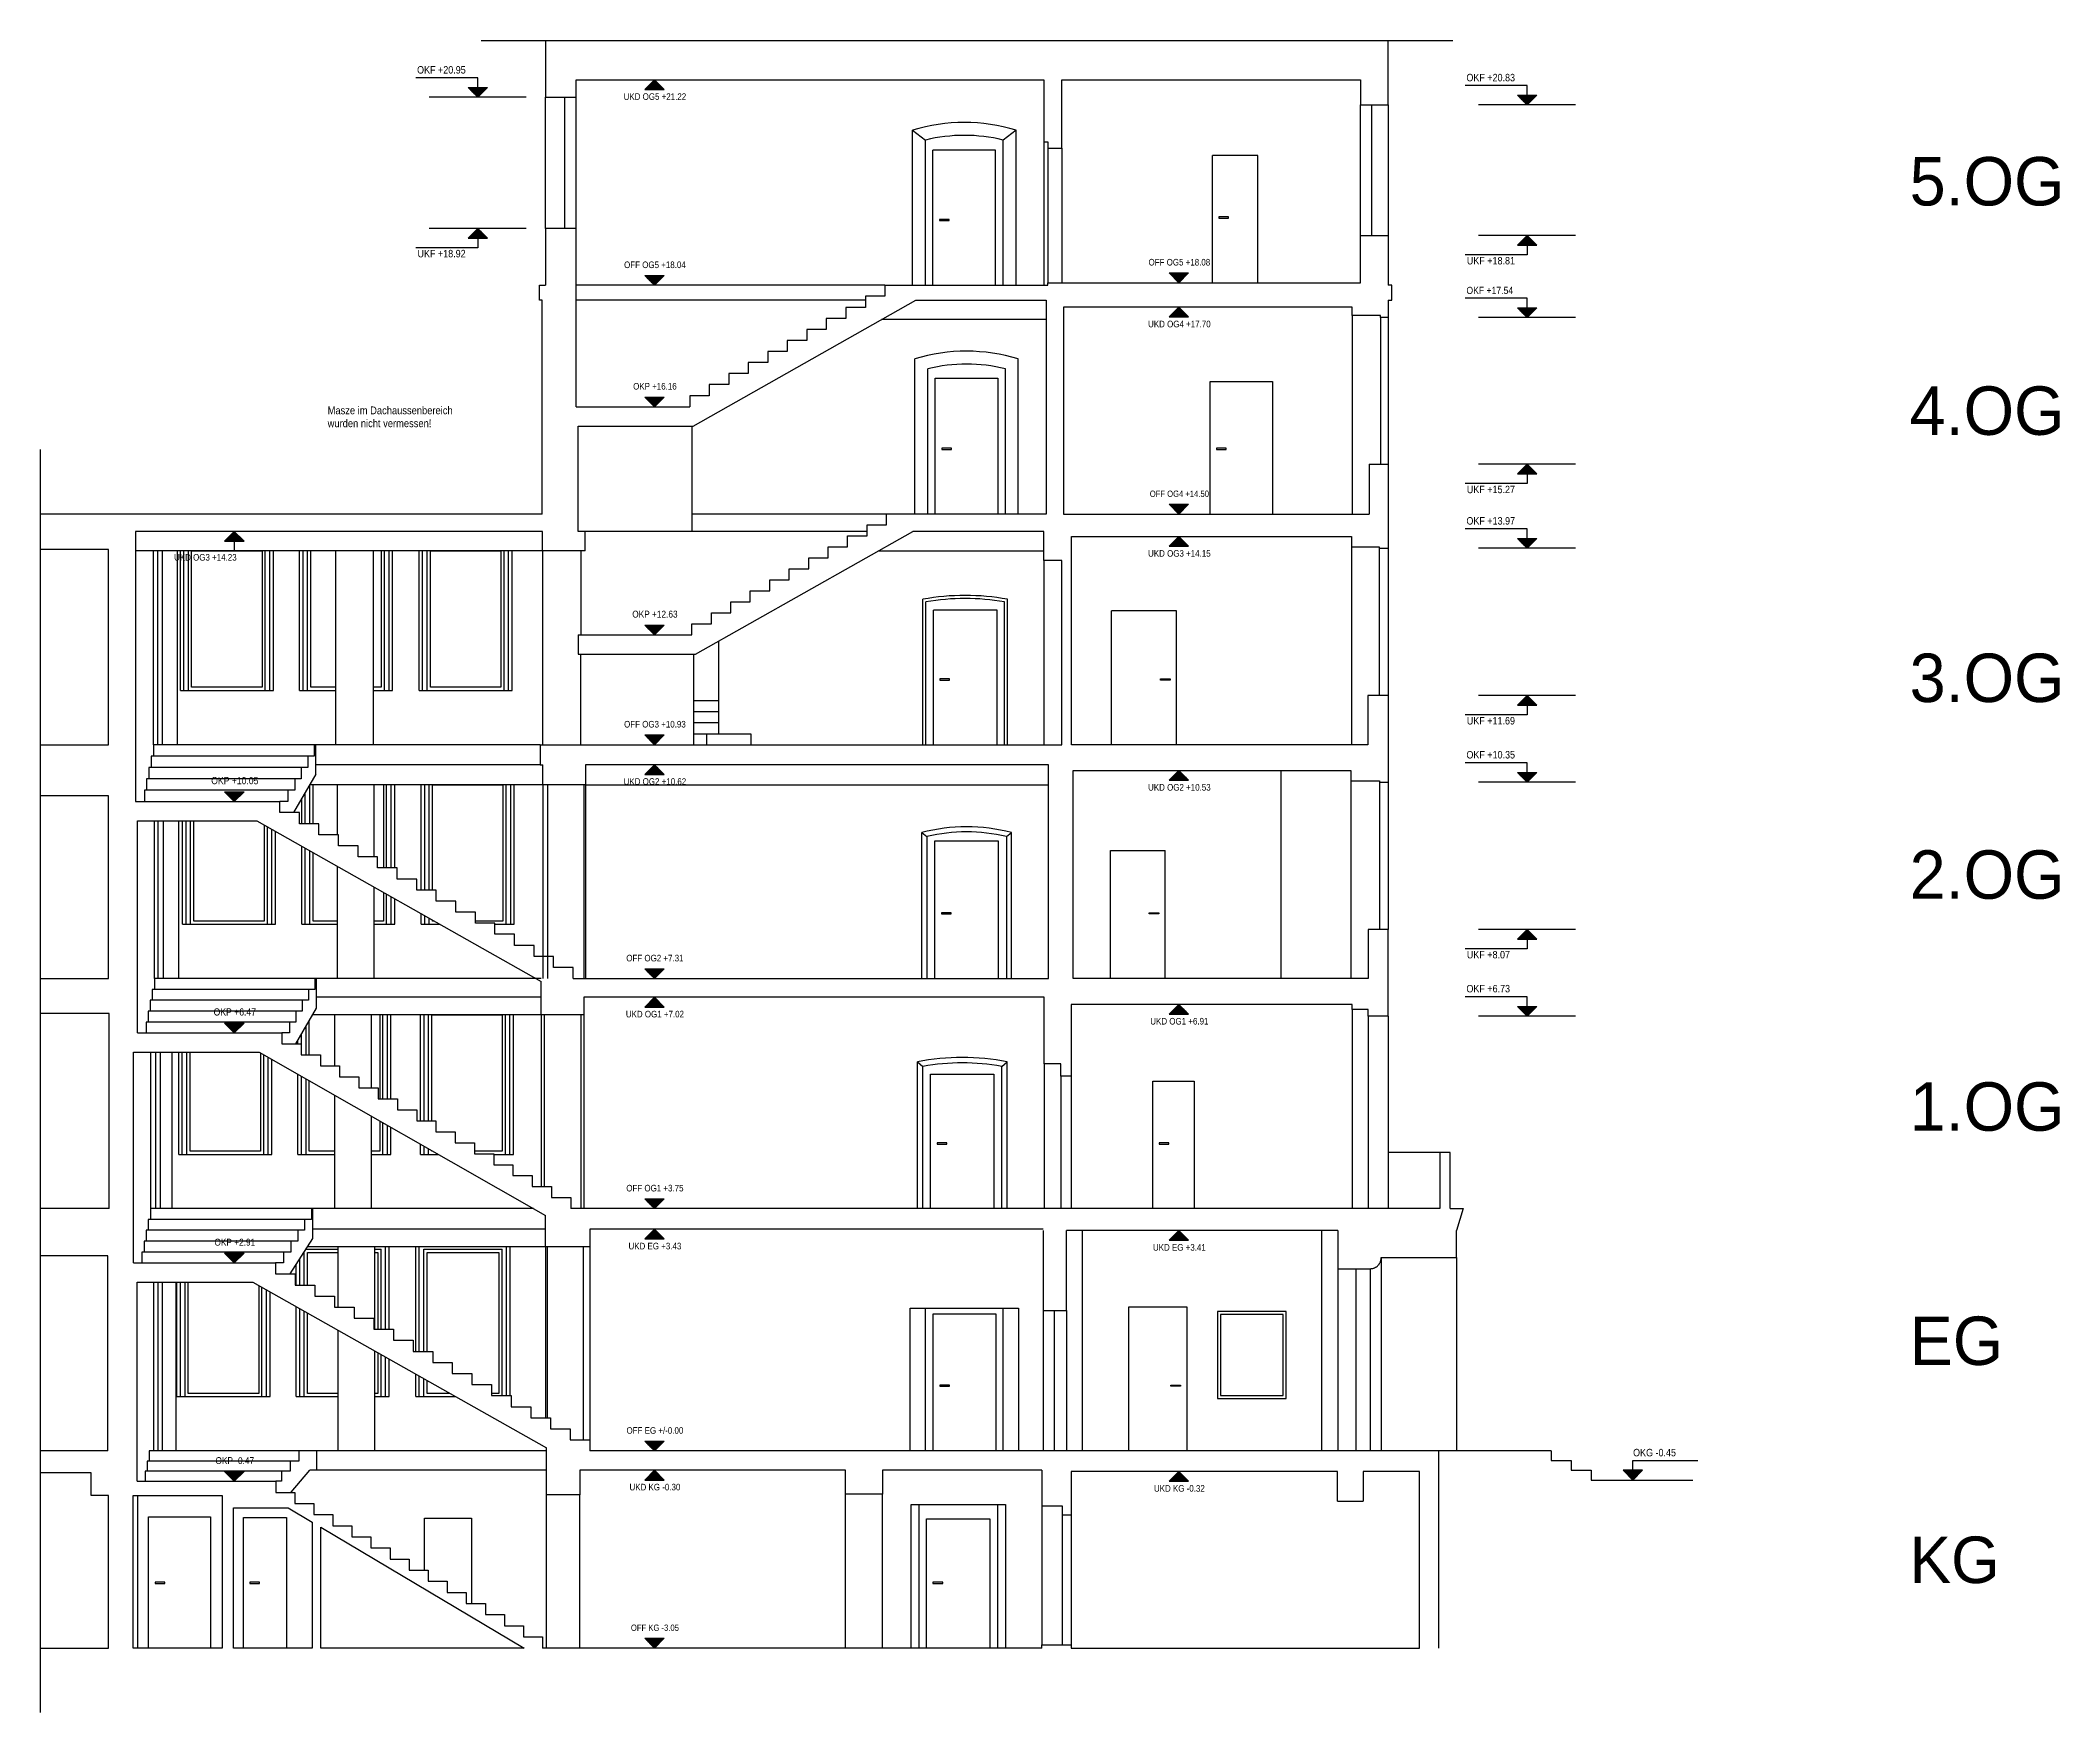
# Model space of a CAD drawing. Header units: metres. Extents: x -3551 to -3426, y -12 to 139.
# Drawn here: x -3456.89 to -3425.64, y 100.23 to 126.11 of the extents above; entities that cross this region are included whole.
import ezdxf
from ezdxf.enums import TextEntityAlignment as Align

# ---------------------------------------------------------------- set-up
doc = ezdxf.new("R2010")
doc.units = ezdxf.units.M
doc.header["$LTSCALE"] = 0.01
doc.linetypes.add('CENTER', pattern=[0])
doc.linetypes.add('DASHED', pattern=[0])
for name, color, linetype in [('A_ansicht', 9, 'CONTINUOUS'), ('A_bemaßung', 7, 'CONTINUOUS'), ('A_fenster', 7, 'CONTINUOUS'), ('A_text', 2, 'CONTINUOUS'), ('A_türen', 9, 'CONTINUOUS'), ('A_verdeckt', 8, 'CONTINUOUS'), ('A_wände', 6, 'CONTINUOUS')]:
    doc.layers.add(name, color=color, linetype=linetype)
doc.styles.add('EURAROMN_FNT', font='TXT', dxfattribs={"height": 1})
doc.styles.add('EURASIMP_FNT', font='TXT', dxfattribs={"height": 1})

msp = doc.modelspace()

# ---------------------------------------------------------------- texts
at = {"layer": 'A_bemaßung', "color": 7, "linetype": 'Continuous', "style": 'EURASIMP_FNT', "width": 0.9}
for s, height, p in [('OKF +20.95', 0.11532, (-3451.06305, 125.56208)), ('OKF +20.83', 0.11532, (-3434.82308, 125.44208)), ('UKF +18.92', 0.11532, (-3451.05622, 122.71808)), ('UKF +18.81', 0.11532, (-3434.81625, 122.60808)), ('OKF +17.54', 0.1108, (-3434.82308, 122.15208)), ('UKF +15.27', 0.11532, (-3434.81625, 119.06808)), ('OKF +13.97', 0.11532, (-3434.82308, 118.58208)), ('UKD OG3 +14.23', 0.10228, (-3454.82405, 118.02808)), ('UKF +11.69', 0.11532, (-3434.81625, 115.48808)), ('OKF +10.35', 0.11532, (-3434.82308, 114.96208)), ('UKF +8.07', 0.11532, (-3434.81625, 111.86808)), ('OKF +6.73', 0.11532, (-3434.82308, 111.34208)), ('OKG -0.45', 0.11532, (-3432.24374, 104.16207))]:
    msp.add_text(s, height=height, dxfattribs=at).set_placement(p, align=Align.BOTTOM_LEFT)
at = {"layer": 'A_bemaßung', "color": 7, "linetype": 'CENTER', "style": 'EURASIMP_FNT', "width": 0.9}
for s, height, p in [('UKD OG5 +21.22', 0.10228, (-3447.38244, 125.15848)), ('OFF OG5 +18.04', 0.10228, (-3447.38244, 122.55522)), ('OFF OG5 +18.08', 0.10228, (-3439.26566, 122.59522)), ('UKD OG4 +17.70', 0.10228, (-3439.26566, 121.63848)), ('OFF OG4 +14.50', 0.09828, (-3439.26566, 119.01522)), ('UKD OG3 +14.15', 0.10228, (-3439.26566, 118.08848)), ('OFF OG3 +10.93', 0.10228, (-3447.38244, 115.44522)), ('UKD OG2 +10.62', 0.10228, (-3447.38244, 114.55848)), ('UKD OG2 +10.53', 0.10228, (-3439.26566, 114.46848)), ('OFF OG2 +7.31', 0.10228, (-3447.38244, 111.82522)), ('UKD OG1 +7.02', 0.10228, (-3447.38244, 110.95848)), ('UKD OG1 +6.91', 0.10228, (-3439.26566, 110.84848)), ('OFF OG1 +3.75', 0.10228, (-3447.38244, 108.26522)), ('UKD EG +3.43', 0.10228, (-3447.38244, 107.36848)), ('UKD EG +3.41', 0.10228, (-3439.26566, 107.34848)), ('OFF EG +/-0.00', 0.10228, (-3447.38244, 104.51522)), ('UKD KG -0.30', 0.10228, (-3447.38244, 103.63848)), ('UKD KG -0.32', 0.10228, (-3439.26566, 103.61848)), ('OFF KG -3.05', 0.09828, (-3447.38244, 101.46522))]:
    msp.add_text(s, height=height, dxfattribs=at).set_placement(p, align=Align.BOTTOM_CENTER)
at = {"layer": 'A_bemaßung', "color": 7, "linetype": 'Continuous', "style": 'EURASIMP_FNT', "width": 0.9}
for s, height, p in [('OKP +16.16', 0.10228, (-3447.38244, 120.67522)), ('OKP +12.63', 0.10644, (-3447.38244, 117.14522)), ('OKP +10.05', 0.1108, (-3453.88431, 114.56522)), ('OKP +6.47', 0.1108, (-3453.88431, 110.98522)), ('OKP +2.91', 0.10644, (-3453.88431, 107.42522)), ('OKP -0.47', 0.10644, (-3453.88431, 104.04522))]:
    msp.add_text(s, height=height, dxfattribs=at).set_placement(p, align=Align.BOTTOM_CENTER)
at = {"layer": 'A_text', "color": 2, "linetype": 'DASHED', "style": 'EURAROMN_FNT'}
for s, height, p in [('5.OG', 0.75, (-3427.96433, 123.93007)), ('4.OG', 0.75, (-3427.96433, 120.38007)), ('3.OG', 0.75, (-3427.96433, 116.24507)), ('2.OG', 0.75, (-3427.96433, 113.20007)), ('1.OG', 0.75, (-3427.96433, 109.61007)), ('EG', 0.75, (-3427.96433, 105.98507)), ('KG', 0.72072, (-3427.96433, 102.59507))]:
    msp.add_text(s, height=height, dxfattribs=at).set_placement(p, align=Align.MIDDLE_LEFT)
at = {"layer": 'A_text', "color": 2, "linetype": 'Continuous', "style": 'EURASIMP_FNT', "width": 0.9}
for s, p in [('Masze im Dachaussenbereich', (-3452.44751, 120.28799)), ('wurden nicht vermessen!', (-3452.44751, 120.08799))]:
    msp.add_text(s, height=0.12, dxfattribs=at).set_placement(p, align=Align.BOTTOM_LEFT)

# ---------------------------------------------------------------- blocks, each defined once
blk = doc.blocks.new('G2_1')
at = {"layer": 'A_bemaßung', "color": 7, "linetype": 'Continuous'}
for points in [[(0, 0), (-0.15, 0.15), (0.15, 0.15), (0, 0)], [(-0.14, 0.14), (-0.14, 0.15)], [(-0.13, 0.13), (-0.13, 0.15)], [(-0.12, 0.12), (-0.12, 0.15)], [(-0.11, 0.11), (-0.11, 0.15)], [(-0.1, 0.1), (-0.1, 0.15)], [(-0.09, 0.09), (-0.09, 0.15)], [(-0.08, 0.08), (-0.08, 0.15)], [(-0.07, 0.07), (-0.07, 0.15)], [(-0.06, 0.06), (-0.06, 0.15)], [(-0.05, 0.05), (-0.05, 0.15)], [(-0.04, 0.04), (-0.04, 0.15)], [(-0.03, 0.03), (-0.03, 0.15)], [(-0.02, 0.02), (-0.02, 0.15)], [(-0.01, 0.01), (-0.01, 0.15)], [(0, 0), (0, 0.15)], [(0.01, 0.01), (0.01, 0.15)], [(0.02, 0.02), (0.02, 0.15)], [(0.03, 0.03), (0.03, 0.15)], [(0.04, 0.04), (0.04, 0.15)], [(0.05, 0.05), (0.05, 0.15)], [(0.06, 0.06), (0.06, 0.15)], [(0.07, 0.07), (0.07, 0.15)], [(0.08, 0.08), (0.08, 0.15)], [(0.09, 0.09), (0.09, 0.15)], [(0.1, 0.1), (0.1, 0.15)], [(0.11, 0.11), (0.11, 0.15)], [(0.12, 0.12), (0.12, 0.15)], [(0.13, 0.13), (0.13, 0.15)], [(0.14, 0.14), (0.14, 0.15)]]:
    blk.add_lwpolyline(points, dxfattribs=at)

# ---------------------------------------------------------------- linework, layer by layer
at = {"layer": 'A_ansicht', "color": 9, "linetype": 'Continuous'}
for p, q in [((-3449.07386, 123.20007), (-3449.07386, 125.23007)), ((-3448.77878, 123.20007), (-3448.77878, 125.23007)), ((-3448.60378, 123.20007), (-3448.60378, 125.23007)), ((-3436.46389, 123.09007), (-3436.46389, 125.11007)), ((-3436.2889, 123.09007), (-3436.2889, 125.11007)), ((-3436.03389, 125.11007), (-3436.03389, 123.09007)), ((-3443.39384, 122.32007), (-3443.39384, 124.72007)), ((-3443.39384, 124.72007), (-3443.19384, 124.5678)), ((-3441.79385, 124.72007), (-3441.99385, 124.5678)), ((-3441.79385, 122.32007), (-3441.79385, 124.72007)), ((-3443.19384, 122.32007), (-3443.19384, 124.5678)), ((-3441.99385, 122.32007), (-3441.99385, 124.5678)), ((-3441.36385, 124.54007), (-3441.36385, 122.32007)), ((-3441.30385, 124.44007), (-3441.30385, 122.36007)), ((-3441.08386, 124.44007), (-3441.08386, 122.36007)), ((-3443.82383, 122.32007), (-3448.60378, 122.32007)), ((-3444.12588, 122.09007), (-3448.60378, 122.09007)), ((-3441.32887, 121.79007), (-3443.87687, 121.79007)), ((-3436.59389, 121.85007), (-3436.59389, 118.78007)), ((-3436.15388, 121.82007), (-3436.15388, 119.55007)), ((-3436.03389, 121.82007), (-3436.03389, 119.55007)), ((-3443.35888, 118.78007), (-3443.35888, 121.18007)), ((-3443.15887, 118.78007), (-3443.15887, 121.0278)), ((-3441.95888, 118.78007), (-3441.95888, 121.0278)), ((-3441.75887, 118.78007), (-3441.75887, 121.18007)), ((-3446.80637, 118.51007), (-3446.80637, 120.14007)), ((-3443.79887, 118.78007), (-3446.80637, 118.78007)), ((-3444.09987, 118.51007), (-3448.46063, 118.51007)), ((-3449.12063, 118.21007), (-3455.4213, 118.21007)), ((-3455.14344, 115.21007), (-3455.14344, 118.21007)), ((-3455.07527, 115.21007), (-3455.07527, 118.21007)), ((-3455.00105, 115.21007), (-3455.00105, 118.21007)), ((-3454.76974, 115.21007), (-3454.76974, 118.21007)), ((-3454.72707, 116.05007), (-3454.72707, 118.21007)), ((-3454.67206, 116.05007), (-3454.67206, 118.21007)), ((-3454.60208, 116.05007), (-3454.60208, 118.21007)), ((-3453.41207, 116.05007), (-3453.41207, 118.21007)), ((-3453.34207, 116.05007), (-3453.34207, 118.21007)), ((-3453.28707, 116.05007), (-3453.28707, 118.21007)), ((-3452.88211, 116.05007), (-3452.88211, 118.21007)), ((-3452.82711, 116.05007), (-3452.82711, 118.21007)), ((-3452.75711, 116.05007), (-3452.75711, 118.21007)), ((-3452.32078, 115.21007), (-3452.32078, 118.21007)), ((-3451.73796, 115.21007), (-3451.73796, 118.21007)), ((-3451.5672, 116.05007), (-3451.5672, 118.21007)), ((-3451.49721, 116.05007), (-3451.49721, 118.21007)), ((-3451.4422, 116.05007), (-3451.4422, 118.21007)), ((-3451.03224, 116.05007), (-3451.03224, 118.21007)), ((-3450.97723, 116.05007), (-3450.97723, 118.21007)), ((-3450.90724, 116.05007), (-3450.90724, 118.21007)), ((-3449.71731, 116.05007), (-3449.71731, 118.21007)), ((-3449.64731, 116.05007), (-3449.64731, 118.21007)), ((-3449.59232, 116.05007), (-3449.59232, 118.21007)), ((-3449.12063, 118.21007), (-3449.12063, 115.21007)), ((-3448.53063, 118.21007), (-3448.53063, 116.91007)), ((-3443.92281, 118.21007), (-3441.36107, 118.21007)), ((-3436.60386, 118.27007), (-3436.60386, 115.21007)), ((-3436.1739, 118.25007), (-3436.1739, 115.97007)), ((-3436.03389, 118.25007), (-3436.03389, 115.97007)), ((-3441.36107, 118.06007), (-3441.36107, 115.21007)), ((-3443.23596, 115.21007), (-3443.23596, 117.46007)), ((-3443.18845, 115.21007), (-3443.18845, 117.42032)), ((-3441.97354, 115.21007), (-3441.97354, 117.42032)), ((-3441.92605, 115.21007), (-3441.92605, 117.46007)), ((-3448.53063, 115.21007), (-3448.53063, 116.61007)), ((-3446.78075, 115.21007), (-3446.78075, 116.61007)), ((-3446.39576, 115.38007), (-3446.39576, 116.81339)), ((-3454.72707, 116.05007), (-3453.28707, 116.05007)), ((-3452.88211, 116.05007), (-3452.32078, 116.05007)), ((-3451.73796, 116.05007), (-3451.4422, 116.05007)), ((-3451.03224, 116.05007), (-3449.59232, 116.05007)), ((-3446.39576, 115.89007), (-3446.78075, 115.89007)), ((-3446.39576, 115.72007), (-3446.78075, 115.72007)), ((-3446.39576, 115.55007), (-3446.78075, 115.55007)), ((-3446.58075, 115.21007), (-3446.58075, 115.38007)), ((-3452.75619, 115.03407), (-3455.18104, 115.03407)), ((-3449.15697, 115.21007), (-3455.14344, 115.21007)), ((-3452.6307, 114.74598), (-3452.6307, 115.21007)), ((-3452.85639, 114.85807), (-3455.21481, 114.85807)), ((-3452.6307, 114.75385), (-3452.97369, 114.16007)), ((-3449.15697, 114.90007), (-3452.6307, 114.90007)), ((-3437.68957, 111.59007), (-3437.68957, 114.81007)), ((-3453.06118, 114.50607), (-3455.28365, 114.50607)), ((-3452.95779, 114.68207), (-3455.249, 114.68207)), ((-3452.79409, 113.98757), (-3452.79409, 114.47099)), ((-3449.11625, 114.59007), (-3452.72531, 114.59007)), ((-3452.72409, 113.98757), (-3452.72409, 114.59007)), ((-3452.2968, 113.81632), (-3452.2968, 114.59007)), ((-3451.72889, 113.47382), (-3451.72889, 114.59007)), ((-3451.53418, 113.30257), (-3451.53418, 114.59007)), ((-3451.46419, 113.30257), (-3451.46419, 114.59007)), ((-3451.40918, 113.30257), (-3451.40918, 114.59007)), ((-3450.99922, 112.96007), (-3450.99922, 114.59007)), ((-3450.94421, 112.96007), (-3450.94421, 114.59007)), ((-3450.87422, 112.96007), (-3450.87422, 114.59007)), ((-3449.68429, 112.43007), (-3449.68429, 114.59007)), ((-3449.61429, 112.43007), (-3449.61429, 114.59007)), ((-3449.5593, 112.43007), (-3449.5593, 114.59007)), ((-3449.11625, 114.59007), (-3449.11625, 111.59007)), ((-3449.03979, 111.59007), (-3449.03979, 114.59007)), ((-3448.47876, 111.59007), (-3448.47876, 114.59007)), ((-3448.4546, 114.59007), (-3448.4546, 111.59007)), ((-3448.4546, 114.59007), (-3441.29334, 114.59007)), ((-3436.60963, 114.65007), (-3436.60963, 111.59007)), ((-3436.16963, 114.63007), (-3436.16963, 112.35007)), ((-3436.03389, 114.63007), (-3436.03389, 112.35007)), ((-3452.84909, 113.98757), (-3452.84909, 114.37578)), ((-3455.12753, 111.59007), (-3455.12753, 114.03007)), ((-3455.07095, 111.59007), (-3455.07095, 114.03007)), ((-3454.98696, 111.59007), (-3454.98696, 114.03007)), ((-3454.74805, 111.59007), (-3454.74805, 114.03007)), ((-3454.69405, 112.43007), (-3454.69405, 114.03007)), ((-3454.63904, 112.43007), (-3454.63904, 114.03007)), ((-3454.56906, 112.43007), (-3454.56906, 114.03007)), ((-3453.37905, 112.43007), (-3453.37905, 113.93848)), ((-3453.30905, 112.43007), (-3453.30905, 113.89887)), ((-3453.25405, 112.43007), (-3453.25405, 113.86775)), ((-3443.25323, 111.59007), (-3443.25323, 113.85007)), ((-3443.25323, 113.85007), (-3443.17323, 113.78768)), ((-3443.17323, 113.78768), (-3443.17323, 111.59007)), ((-3441.94332, 113.78768), (-3441.86332, 113.85007)), ((-3441.94332, 113.78768), (-3441.94332, 111.59007)), ((-3441.86332, 111.59007), (-3441.86332, 113.85007)), ((-3452.84909, 112.43007), (-3452.84909, 113.63862)), ((-3452.79409, 112.43007), (-3452.79409, 113.6075)), ((-3452.72409, 112.43007), (-3452.72409, 113.5679)), ((-3452.2968, 111.59007), (-3452.2968, 113.32613)), ((-3451.72889, 111.59007), (-3451.72889, 113.0048)), ((-3451.53418, 112.43007), (-3451.53418, 112.89464)), ((-3451.46419, 112.43007), (-3451.46419, 112.85504)), ((-3451.40918, 112.43007), (-3451.40918, 112.82391)), ((-3450.99922, 112.43007), (-3450.99922, 112.59195)), ((-3450.94421, 112.43007), (-3450.94421, 112.56083)), ((-3450.87422, 112.43007), (-3450.87422, 112.52123)), ((-3454.69405, 112.43007), (-3453.25405, 112.43007)), ((-3452.84909, 112.43007), (-3452.2968, 112.43007)), ((-3451.72889, 112.43007), (-3451.40918, 112.43007)), ((-3450.99922, 112.43007), (-3450.71311, 112.43007)), ((-3449.85818, 112.43007), (-3449.5593, 112.43007)), ((-3449.14445, 111.59007), (-3455.12753, 111.59007)), ((-3452.62145, 111.12598), (-3452.62145, 111.59007)), ((-3452.84123, 111.25407), (-3455.1943, 111.25407)), ((-3452.74248, 111.42207), (-3455.16172, 111.42207)), ((-3449.14445, 111.30007), (-3452.62145, 111.30007)), ((-3452.93888, 111.08607), (-3455.22653, 111.08607)), ((-3452.94138, 110.58007), (-3452.62145, 111.12996)), ((-3449.14445, 111.03007), (-3452.67957, 111.03007)), ((-3452.33676, 110.24007), (-3452.33676, 111.03007)), ((-3451.76742, 109.90007), (-3451.76742, 111.03007)), ((-3451.59218, 109.73007), (-3451.59218, 111.03007)), ((-3451.52219, 109.73007), (-3451.52219, 111.03007)), ((-3451.46718, 109.73007), (-3451.46718, 111.03007)), ((-3451.01093, 109.39007), (-3451.01093, 111.03007)), ((-3450.95592, 109.39007), (-3450.95592, 111.03007)), ((-3450.88593, 109.39007), (-3450.88593, 111.03007)), ((-3449.696, 108.87007), (-3449.696, 111.03007)), ((-3449.626, 108.87007), (-3449.626, 111.03007)), ((-3449.57101, 108.87007), (-3449.57101, 111.03007)), ((-3449.14445, 111.03007), (-3449.14445, 108.37007)), ((-3449.09064, 108.37007), (-3449.09064, 111.03007)), ((-3448.52255, 108.03007), (-3448.52255, 111.03007)), ((-3448.48004, 111.03007), (-3448.48004, 108.03007)), ((-3436.59328, 111.11007), (-3436.59328, 108.03007)), ((-3436.3433, 111.01007), (-3436.3433, 108.03007)), ((-3436.03389, 111.01007), (-3436.03389, 108.03007)), ((-3453.03563, 110.91807), (-3455.25849, 110.91807)), ((-3452.90718, 110.58007), (-3452.90718, 110.63885)), ((-3452.85218, 110.41007), (-3452.85218, 110.73339)), ((-3452.78218, 110.41007), (-3452.78218, 110.8537)), ((-3455.18622, 108.03007), (-3455.18622, 110.45007)), ((-3455.10476, 108.03007), (-3455.10476, 110.45007)), ((-3455.03372, 108.03007), (-3455.03372, 110.45007)), ((-3454.85131, 108.03007), (-3454.85131, 110.45007)), ((-3454.75218, 108.87007), (-3454.75218, 110.45007)), ((-3454.69717, 108.87007), (-3454.69717, 110.45007)), ((-3454.62719, 108.87007), (-3454.62719, 110.45007)), ((-3453.43718, 108.87007), (-3453.43718, 110.41048)), ((-3453.36718, 108.87007), (-3453.36718, 110.37056)), ((-3453.31218, 108.87007), (-3453.31218, 110.33919)), ((-3452.90718, 108.87007), (-3452.90718, 110.10822)), ((-3452.85218, 108.87007), (-3452.85218, 110.07685)), ((-3452.78218, 108.87007), (-3452.78218, 110.03693)), ((-3443.32036, 110.30007), (-3443.23538, 110.2299)), ((-3443.32036, 108.03007), (-3443.32036, 110.30007)), ((-3443.23538, 108.03007), (-3443.23538, 110.2299)), ((-3442.01544, 110.2299), (-3441.93046, 110.30007)), ((-3442.01544, 108.03007), (-3442.01544, 110.2299)), ((-3441.93046, 108.03007), (-3441.93046, 110.30007)), ((-3441.36048, 110.27007), (-3441.36048, 108.03007)), ((-3441.10051, 110.08007), (-3441.10051, 108.03007)), ((-3440.93802, 110.08007), (-3440.93802, 108.03007)), ((-3452.33676, 108.03007), (-3452.33676, 109.78291)), ((-3451.76742, 108.03007), (-3451.76742, 109.45821)), ((-3451.59218, 108.87007), (-3451.59218, 109.35827)), ((-3451.52219, 108.87007), (-3451.52219, 109.31836)), ((-3451.46718, 108.87007), (-3451.46718, 109.28698)), ((-3454.75218, 108.87007), (-3453.31218, 108.87007)), ((-3452.90718, 108.87007), (-3452.33676, 108.87007)), ((-3451.76742, 108.87007), (-3451.46718, 108.87007)), ((-3451.01093, 108.87007), (-3451.01093, 109.02678)), ((-3451.01093, 108.87007), (-3450.73614, 108.87007)), ((-3450.95592, 108.87007), (-3450.95592, 108.99541)), ((-3450.88593, 108.87007), (-3450.88593, 108.9555)), ((-3449.87701, 108.87007), (-3449.57101, 108.87007)), ((-3435.23389, 108.90007), (-3436.03389, 108.90007)), ((-3452.69849, 107.86207), (-3455.22318, 107.86207)), ((-3449.26323, 108.03007), (-3455.18622, 108.03007)), ((-3452.67528, 107.56598), (-3452.67528, 108.03007)), ((-3452.9105, 107.52607), (-3455.2888, 107.52607)), ((-3452.80462, 107.69407), (-3455.25581, 107.69407)), ((-3453.02809, 107.02007), (-3452.67528, 107.56598)), ((-3449.07749, 107.71007), (-3452.67528, 107.71007)), ((-3440.76338, 104.28007), (-3440.76338, 107.69007)), ((-3437.06338, 104.28007), (-3437.06338, 107.69007)), ((-3453.01753, 107.35807), (-3455.32432, 107.35807)), ((-3452.87958, 106.84771), (-3452.87958, 107.24986)), ((-3452.80958, 106.84771), (-3452.80958, 107.35818)), ((-3452.78251, 107.40007), (-3452.28634, 107.40007)), ((-3449.07749, 107.44007), (-3452.75665, 107.44007)), ((-3452.28634, 106.50535), (-3452.28634, 107.44007)), ((-3451.71825, 106.16299), (-3451.71825, 107.44007)), ((-3451.71825, 107.40007), (-3451.61958, 107.40007)), ((-3451.61958, 106.16299), (-3451.61958, 107.40007)), ((-3451.54959, 106.16299), (-3451.54959, 107.44007)), ((-3451.49458, 106.16299), (-3451.49458, 107.44007)), ((-3451.08459, 105.82063), (-3451.08459, 107.44007)), ((-3451.02958, 105.82063), (-3451.02958, 107.44007)), ((-3450.95959, 105.82063), (-3450.95959, 107.40007)), ((-3450.95959, 107.40007), (-3449.74838, 107.40007)), ((-3449.74838, 105.13591), (-3449.74838, 107.40007)), ((-3449.67838, 105.13591), (-3449.67838, 107.44007)), ((-3449.62339, 105.13591), (-3449.62339, 107.44007)), ((-3449.07749, 107.44007), (-3449.07749, 104.79355)), ((-3449.0465, 104.79355), (-3449.0465, 107.44007)), ((-3448.48545, 104.45119), (-3448.48545, 107.44007)), ((-3448.39166, 107.44007), (-3448.39166, 104.45119)), ((-3436.1429, 107.27404), (-3436.1429, 104.28007)), ((-3434.97556, 107.27404), (-3434.97556, 104.28007)), ((-3455.13813, 104.28007), (-3455.13813, 106.89007)), ((-3455.07286, 104.28007), (-3455.07286, 106.89007)), ((-3455.00218, 104.28007), (-3455.00218, 106.89007)), ((-3454.79206, 104.28007), (-3454.79206, 106.89007)), ((-3454.77958, 105.12007), (-3454.77958, 106.89007)), ((-3454.72457, 105.12007), (-3454.72457, 106.89007)), ((-3454.65459, 105.12007), (-3454.65459, 106.89007)), ((-3452.93458, 106.84771), (-3452.93458, 107.16476)), ((-3436.81338, 107.10007), (-3436.81338, 104.28007)), ((-3436.53338, 107.10007), (-3436.53338, 104.28007)), ((-3436.3129, 107.10007), (-3436.3129, 104.28007)), ((-3453.46458, 105.12007), (-3453.46458, 106.80957)), ((-3453.39458, 105.12007), (-3453.39458, 106.77013)), ((-3453.33958, 105.12007), (-3453.33958, 106.73914)), ((-3452.93458, 105.12007), (-3452.93458, 106.51094)), ((-3452.87958, 105.12007), (-3452.87958, 106.47995)), ((-3452.80958, 105.12007), (-3452.80958, 106.44051)), ((-3443.19487, 104.28007), (-3443.19487, 106.49007)), ((-3441.99289, 104.28007), (-3441.99289, 106.49007)), ((-3441.37339, 106.45507), (-3441.37339, 104.28007)), ((-3441.20338, 106.45507), (-3441.20338, 104.28007)), ((-3441.01339, 106.45507), (-3441.01339, 104.28007)), ((-3452.28634, 104.28007), (-3452.28634, 106.14568)), ((-3451.71825, 104.28007), (-3451.71825, 105.82559)), ((-3451.61958, 105.12007), (-3451.61958, 105.76999)), ((-3451.54959, 105.12007), (-3451.54959, 105.73056)), ((-3451.49458, 105.12007), (-3451.49458, 105.69956)), ((-3451.08459, 105.12007), (-3451.08459, 105.46855)), ((-3451.02958, 105.12007), (-3451.02958, 105.43755)), ((-3450.95959, 105.12007), (-3450.95959, 105.39812)), ((-3454.77958, 105.12007), (-3453.33958, 105.12007)), ((-3452.93458, 105.12007), (-3452.28634, 105.12007)), ((-3451.71825, 105.12007), (-3451.49458, 105.12007)), ((-3451.08459, 105.12007), (-3450.46613, 105.12007)), ((-3452.89261, 104.1234), (-3455.24073, 104.1234)), ((-3449.05896, 104.28007), (-3455.2075, 104.28007)), ((-3452.61452, 103.98007), (-3452.61452, 104.28007)), ((-3453.02753, 103.96673), (-3455.27323, 103.96673)), ((-3453.15947, 103.81007), (-3453.25183, 103.81007)), ((-3453.01185, 103.64007), (-3452.72228, 103.98007)), ((-3449.05896, 103.98007), (-3452.72228, 103.98007)), ((-3455.38447, 101.23007), (-3455.38447, 103.59007)), ((-3449.05896, 101.23007), (-3449.05896, 103.60007)), ((-3448.54578, 101.23007), (-3448.54578, 103.60007)), ((-3444.43385, 101.23007), (-3444.43385, 103.61007)), ((-3443.85888, 101.23007), (-3443.85888, 103.61007)), ((-3443.29892, 103.45007), (-3443.29892, 101.23007)), ((-3442.079, 103.45007), (-3442.079, 101.23007)), ((-3441.39649, 103.43007), (-3441.39649, 101.28007)), ((-3441.07903, 103.29007), (-3441.07903, 101.28007)), ((-3440.93907, 103.29007), (-3440.93907, 101.28007))]:
    msp.add_line(p, q, dxfattribs=at)
for points in [[(-3446.78075, 115.38007), (-3445.89577, 115.38007), (-3445.89577, 115.21007)], [(-3455.14344, 115.21007), (-3455.14344, 115.03407), (-3455.18104, 115.03407), (-3455.18104, 114.85807), (-3455.21481, 114.85807), (-3455.21481, 114.68207), (-3455.249, 114.68207), (-3455.249, 114.50607), (-3455.28365, 114.50607), (-3455.28365, 114.33007)], [(-3452.65391, 115.21007), (-3452.65391, 115.03407), (-3452.75619, 115.03407), (-3452.75619, 114.85807), (-3452.85639, 114.85807), (-3452.85639, 114.68207), (-3452.95779, 114.68207), (-3452.95779, 114.50607), (-3453.06118, 114.50607), (-3453.06118, 114.33007), (-3453.18744, 114.33007)], [(-3455.12941, 111.59007), (-3455.12941, 111.42207), (-3455.16172, 111.42207), (-3455.16172, 111.25407), (-3455.1943, 111.25407), (-3455.1943, 111.08607), (-3455.22653, 111.08607), (-3455.22653, 110.91807), (-3455.25849, 110.91807), (-3455.25849, 110.75007)], [(-3452.64466, 111.59007), (-3452.64466, 111.42207), (-3452.74248, 111.42207), (-3452.74248, 111.25407), (-3452.84123, 111.25407), (-3452.84123, 111.08607), (-3452.93888, 111.08607), (-3452.93888, 110.91807), (-3453.03563, 110.91807), (-3453.03563, 110.75007), (-3453.15589, 110.75007)], [(-3455.18622, 108.03007), (-3455.19047, 108.03007), (-3455.19047, 107.86207), (-3455.22318, 107.86207), (-3455.22318, 107.69407), (-3455.25581, 107.69407), (-3455.25581, 107.52607), (-3455.2888, 107.52607), (-3455.2888, 107.35807), (-3455.32432, 107.35807), (-3455.32432, 107.19007)], [(-3452.69849, 108.03007), (-3452.69849, 107.86207), (-3452.80462, 107.86207), (-3452.80462, 107.69407), (-3452.9105, 107.69407), (-3452.9105, 107.52607), (-3453.01753, 107.52607), (-3453.01753, 107.35807), (-3453.13279, 107.35807), (-3453.13279, 107.19007), (-3453.25249, 107.19007)], [(-3443.43209, 104.28007), (-3443.43209, 106.49007), (-3441.75475, 106.49007), (-3441.75475, 104.28007)], [(-3438.67687, 106.44007), (-3438.67687, 105.09007), (-3437.61186, 105.09007), (-3437.61186, 106.44007), (-3438.67687, 106.44007)], [(-3455.2075, 104.28007), (-3455.2075, 104.1234), (-3455.24073, 104.1234), (-3455.24073, 103.96673), (-3455.27323, 103.96673), (-3455.27323, 103.81007)], [(-3452.89261, 104.28007), (-3452.89261, 104.1234), (-3453.02753, 104.1234), (-3453.02753, 103.96673), (-3453.15947, 103.96673), (-3453.15947, 103.81007)], [(-3443.41891, 101.23007), (-3443.41891, 103.45007), (-3441.95898, 103.45007), (-3441.95898, 101.23007)]]:
    msp.add_lwpolyline(points, dxfattribs=at)
for centre, radius, start, end in [((-3442.59385, 122.11344), 2.72663, 72.938245, 107.06156), ((-3442.59385, 122.11344), 2.52663, 76.262736, 103.73705), ((-3442.55888, 118.5734), 2.72667, 72.938291, 107.061514), ((-3442.55888, 118.5734), 2.52667, 76.262951, 103.736835), ((-3442.58101, 113.91535), 3.60472, 79.531494, 100.468355), ((-3442.58101, 113.91535), 3.55722, 80.167361, 99.832168), ((-3442.55828, 111.21195), 2.72812, 75.241859, 104.757944), ((-3442.55828, 111.21195), 2.64812, 76.571914, 103.427882), ((-3442.62541, 106.88534), 3.48473, 78.496533, 101.503473), ((-3442.62541, 106.88534), 3.39973, 79.664179, 100.335826)]:
    msp.add_arc(centre, radius, start, end, dxfattribs=at)
at = {"layer": 'A_bemaßung', "color": 7, "linetype": 'Continuous'}
for p, q in [((-3449.37386, 125.23007), (-3450.87386, 125.23007)), ((-3433.13389, 125.11007), (-3434.63389, 125.11007)), ((-3449.37386, 123.20007), (-3450.87386, 123.20007)), ((-3433.13389, 123.09007), (-3434.63389, 123.09007)), ((-3433.13389, 121.82007), (-3434.63389, 121.82007)), ((-3433.13389, 119.55007), (-3434.63389, 119.55007)), ((-3433.13389, 118.25007), (-3434.63389, 118.25007)), ((-3433.13389, 115.97007), (-3434.63389, 115.97007)), ((-3433.13389, 114.63007), (-3434.63389, 114.63007)), ((-3433.13389, 112.35007), (-3434.63389, 112.35007)), ((-3433.13389, 111.01007), (-3434.63389, 111.01007))]:
    msp.add_line(p, q, dxfattribs=at)
for points in [[(-3450.12386, 125.23007), (-3450.27386, 125.38007), (-3449.97386, 125.38007), (-3450.12386, 125.23007), (-3450.12386, 125.53007), (-3451.08099, 125.53007)], [(-3450.26386, 125.37007), (-3450.26386, 125.38007)], [(-3450.25386, 125.36007), (-3450.25386, 125.38007)], [(-3450.24386, 125.35007), (-3450.24386, 125.38007)], [(-3450.23386, 125.34007), (-3450.23386, 125.38007)], [(-3450.22386, 125.33007), (-3450.22386, 125.38007)], [(-3450.21386, 125.32007), (-3450.21386, 125.38007)], [(-3450.20386, 125.31007), (-3450.20386, 125.38007)], [(-3450.19386, 125.30007), (-3450.19386, 125.38007)], [(-3450.18386, 125.29007), (-3450.18386, 125.38007)], [(-3450.17386, 125.28007), (-3450.17386, 125.38007)], [(-3450.16386, 125.27007), (-3450.16386, 125.38007)], [(-3450.15386, 125.26007), (-3450.15386, 125.38007)], [(-3450.14386, 125.25007), (-3450.14386, 125.38007)], [(-3450.13386, 125.24007), (-3450.13386, 125.38007)], [(-3450.12386, 125.23007), (-3450.12386, 125.38007)], [(-3450.11386, 125.24007), (-3450.11386, 125.38007)], [(-3450.10386, 125.25007), (-3450.10386, 125.38007)], [(-3450.09386, 125.26007), (-3450.09386, 125.38007)], [(-3450.08386, 125.27007), (-3450.08386, 125.38007)], [(-3450.07386, 125.28007), (-3450.07386, 125.38007)], [(-3450.06386, 125.29007), (-3450.06386, 125.38007)], [(-3450.05386, 125.30007), (-3450.05386, 125.38007)], [(-3450.04386, 125.31007), (-3450.04386, 125.38007)], [(-3450.03386, 125.32007), (-3450.03386, 125.38007)], [(-3450.02386, 125.33007), (-3450.02386, 125.38007)], [(-3450.01386, 125.34007), (-3450.01386, 125.38007)], [(-3450.00386, 125.35007), (-3450.00386, 125.38007)], [(-3449.99386, 125.36007), (-3449.99386, 125.38007)], [(-3449.98386, 125.37007), (-3449.98386, 125.38007)], [(-3433.88389, 125.11007), (-3434.03389, 125.26007), (-3433.73389, 125.26007), (-3433.88389, 125.11007), (-3433.88389, 125.41007), (-3434.84102, 125.41007)], [(-3434.02389, 125.25007), (-3434.02389, 125.26007)], [(-3434.01389, 125.24007), (-3434.01389, 125.26007)], [(-3434.00389, 125.23007), (-3434.00389, 125.26007)], [(-3433.99389, 125.22007), (-3433.99389, 125.26007)], [(-3433.98389, 125.21007), (-3433.98389, 125.26007)], [(-3433.97389, 125.20007), (-3433.97389, 125.26007)], [(-3433.96389, 125.19007), (-3433.96389, 125.26007)], [(-3433.95389, 125.18007), (-3433.95389, 125.26007)], [(-3433.94389, 125.17007), (-3433.94389, 125.26007)], [(-3433.93389, 125.16007), (-3433.93389, 125.26007)], [(-3433.92389, 125.15007), (-3433.92389, 125.26007)], [(-3433.91389, 125.14007), (-3433.91389, 125.26007)], [(-3433.90389, 125.13007), (-3433.90389, 125.26007)], [(-3433.89389, 125.12007), (-3433.89389, 125.26007)], [(-3433.88389, 125.11007), (-3433.88389, 125.26007)], [(-3433.87389, 125.12007), (-3433.87389, 125.26007)], [(-3433.86389, 125.13007), (-3433.86389, 125.26007)], [(-3433.85389, 125.14007), (-3433.85389, 125.26007)], [(-3433.84389, 125.15007), (-3433.84389, 125.26007)], [(-3433.83389, 125.16007), (-3433.83389, 125.26007)], [(-3433.82389, 125.17007), (-3433.82389, 125.26007)], [(-3433.81389, 125.18007), (-3433.81389, 125.26007)], [(-3433.80389, 125.19007), (-3433.80389, 125.26007)], [(-3433.79389, 125.20007), (-3433.79389, 125.26007)], [(-3433.78389, 125.21007), (-3433.78389, 125.26007)], [(-3433.77389, 125.22007), (-3433.77389, 125.26007)], [(-3433.76389, 125.23007), (-3433.76389, 125.26007)], [(-3433.75389, 125.24007), (-3433.75389, 125.26007)], [(-3433.74389, 125.25007), (-3433.74389, 125.26007)], [(-3450.12386, 123.20007), (-3450.27386, 123.05007), (-3449.97386, 123.05007), (-3450.12386, 123.20007), (-3450.12386, 122.90007), (-3451.08099, 122.90007)], [(-3450.19386, 123.13007), (-3450.19386, 123.05007)], [(-3450.18386, 123.14007), (-3450.18386, 123.05007)], [(-3450.17386, 123.15007), (-3450.17386, 123.05007)], [(-3450.16386, 123.16007), (-3450.16386, 123.05007)], [(-3450.15386, 123.17007), (-3450.15386, 123.05007)], [(-3450.14386, 123.18007), (-3450.14386, 123.05007)], [(-3450.13386, 123.19007), (-3450.13386, 123.05007)], [(-3450.12386, 123.20007), (-3450.12386, 123.05007)], [(-3450.11386, 123.19007), (-3450.11386, 123.05007)], [(-3450.10386, 123.18007), (-3450.10386, 123.05007)], [(-3450.09386, 123.17007), (-3450.09386, 123.05007)], [(-3450.08386, 123.16007), (-3450.08386, 123.05007)], [(-3450.07386, 123.15007), (-3450.07386, 123.05007)], [(-3450.06386, 123.14007), (-3450.06386, 123.05007)], [(-3450.05386, 123.13007), (-3450.05386, 123.05007)], [(-3450.26386, 123.06007), (-3450.26386, 123.05007)], [(-3450.25386, 123.07007), (-3450.25386, 123.05007)], [(-3450.24386, 123.08007), (-3450.24386, 123.05007)], [(-3450.23386, 123.09007), (-3450.23386, 123.05007)], [(-3450.22386, 123.10007), (-3450.22386, 123.05007)], [(-3450.21386, 123.11007), (-3450.21386, 123.05007)], [(-3450.20386, 123.12007), (-3450.20386, 123.05007)], [(-3450.04386, 123.12007), (-3450.04386, 123.05007)], [(-3450.03386, 123.11007), (-3450.03386, 123.05007)], [(-3450.02386, 123.10007), (-3450.02386, 123.05007)], [(-3450.01386, 123.09007), (-3450.01386, 123.05007)], [(-3450.00386, 123.08007), (-3450.00386, 123.05007)], [(-3449.99386, 123.07007), (-3449.99386, 123.05007)], [(-3449.98386, 123.06007), (-3449.98386, 123.05007)], [(-3433.88389, 123.09007), (-3434.03389, 122.94007), (-3433.73389, 122.94007), (-3433.88389, 123.09007), (-3433.88389, 122.79007), (-3434.84102, 122.79007)], [(-3434.02389, 122.95007), (-3434.02389, 122.94007)], [(-3434.01389, 122.96007), (-3434.01389, 122.94007)], [(-3434.00389, 122.97007), (-3434.00389, 122.94007)], [(-3433.99389, 122.98007), (-3433.99389, 122.94007)], [(-3433.98389, 122.99007), (-3433.98389, 122.94007)], [(-3433.97389, 123.00007), (-3433.97389, 122.94007)], [(-3433.96389, 123.01007), (-3433.96389, 122.94007)], [(-3433.95389, 123.02007), (-3433.95389, 122.94007)], [(-3433.94389, 123.03007), (-3433.94389, 122.94007)], [(-3433.93389, 123.04007), (-3433.93389, 122.94007)], [(-3433.92389, 123.05007), (-3433.92389, 122.94007)], [(-3433.91389, 123.06007), (-3433.91389, 122.94007)], [(-3433.90389, 123.07007), (-3433.90389, 122.94007)], [(-3433.89389, 123.08007), (-3433.89389, 122.94007)], [(-3433.88389, 123.09007), (-3433.88389, 122.94007)], [(-3433.87389, 123.08007), (-3433.87389, 122.94007)], [(-3433.86389, 123.07007), (-3433.86389, 122.94007)], [(-3433.85389, 123.06007), (-3433.85389, 122.94007)], [(-3433.84389, 123.05007), (-3433.84389, 122.94007)], [(-3433.83389, 123.04007), (-3433.83389, 122.94007)], [(-3433.82389, 123.03007), (-3433.82389, 122.94007)], [(-3433.81389, 123.02007), (-3433.81389, 122.94007)], [(-3433.80389, 123.01007), (-3433.80389, 122.94007)], [(-3433.79389, 123.00007), (-3433.79389, 122.94007)], [(-3433.78389, 122.99007), (-3433.78389, 122.94007)], [(-3433.77389, 122.98007), (-3433.77389, 122.94007)], [(-3433.76389, 122.97007), (-3433.76389, 122.94007)], [(-3433.75389, 122.96007), (-3433.75389, 122.94007)], [(-3433.74389, 122.95007), (-3433.74389, 122.94007)], [(-3433.88389, 121.82007), (-3434.03389, 121.97007), (-3433.73389, 121.97007), (-3433.88389, 121.82007), (-3433.88389, 122.12007), (-3434.84102, 122.12007)], [(-3434.02389, 121.96007), (-3434.02389, 121.97007)], [(-3434.01389, 121.95007), (-3434.01389, 121.97007)], [(-3434.00389, 121.94007), (-3434.00389, 121.97007)], [(-3433.99389, 121.93007), (-3433.99389, 121.97007)], [(-3433.98389, 121.92007), (-3433.98389, 121.97007)], [(-3433.97389, 121.91007), (-3433.97389, 121.97007)], [(-3433.96389, 121.90007), (-3433.96389, 121.97007)], [(-3433.95389, 121.89007), (-3433.95389, 121.97007)], [(-3433.94389, 121.88007), (-3433.94389, 121.97007)], [(-3433.93389, 121.87007), (-3433.93389, 121.97007)], [(-3433.92389, 121.86007), (-3433.92389, 121.97007)], [(-3433.91389, 121.85007), (-3433.91389, 121.97007)], [(-3433.90389, 121.84007), (-3433.90389, 121.97007)], [(-3433.89389, 121.83007), (-3433.89389, 121.97007)], [(-3433.88389, 121.82007), (-3433.88389, 121.97007)], [(-3433.87389, 121.83007), (-3433.87389, 121.97007)], [(-3433.86389, 121.84007), (-3433.86389, 121.97007)], [(-3433.85389, 121.85007), (-3433.85389, 121.97007)], [(-3433.84389, 121.86007), (-3433.84389, 121.97007)], [(-3433.83389, 121.87007), (-3433.83389, 121.97007)], [(-3433.82389, 121.88007), (-3433.82389, 121.97007)], [(-3433.81389, 121.89007), (-3433.81389, 121.97007)], [(-3433.80389, 121.90007), (-3433.80389, 121.97007)], [(-3433.79389, 121.91007), (-3433.79389, 121.97007)], [(-3433.78389, 121.92007), (-3433.78389, 121.97007)], [(-3433.77389, 121.93007), (-3433.77389, 121.97007)], [(-3433.76389, 121.94007), (-3433.76389, 121.97007)], [(-3433.75389, 121.95007), (-3433.75389, 121.97007)], [(-3433.74389, 121.96007), (-3433.74389, 121.97007)], [(-3433.88389, 119.55007), (-3434.03389, 119.40007), (-3433.73389, 119.40007), (-3433.88389, 119.55007), (-3433.88389, 119.25007), (-3434.84102, 119.25007)], [(-3434.02389, 119.41007), (-3434.02389, 119.40007)], [(-3434.01389, 119.42007), (-3434.01389, 119.40007)], [(-3434.00389, 119.43007), (-3434.00389, 119.40007)], [(-3433.99389, 119.44007), (-3433.99389, 119.40007)], [(-3433.98389, 119.45007), (-3433.98389, 119.40007)], [(-3433.97389, 119.46007), (-3433.97389, 119.40007)], [(-3433.96389, 119.47007), (-3433.96389, 119.40007)], [(-3433.95389, 119.48007), (-3433.95389, 119.40007)], [(-3433.94389, 119.49007), (-3433.94389, 119.40007)], [(-3433.93389, 119.50007), (-3433.93389, 119.40007)], [(-3433.92389, 119.51007), (-3433.92389, 119.40007)], [(-3433.91389, 119.52007), (-3433.91389, 119.40007)], [(-3433.90389, 119.53007), (-3433.90389, 119.40007)], [(-3433.89389, 119.54007), (-3433.89389, 119.40007)], [(-3433.88389, 119.55007), (-3433.88389, 119.40007)], [(-3433.87389, 119.54007), (-3433.87389, 119.40007)], [(-3433.86389, 119.53007), (-3433.86389, 119.40007)], [(-3433.85389, 119.52007), (-3433.85389, 119.40007)], [(-3433.84389, 119.51007), (-3433.84389, 119.40007)], [(-3433.83389, 119.50007), (-3433.83389, 119.40007)], [(-3433.82389, 119.49007), (-3433.82389, 119.40007)], [(-3433.81389, 119.48007), (-3433.81389, 119.40007)], [(-3433.80389, 119.47007), (-3433.80389, 119.40007)], [(-3433.79389, 119.46007), (-3433.79389, 119.40007)], [(-3433.78389, 119.45007), (-3433.78389, 119.40007)], [(-3433.77389, 119.44007), (-3433.77389, 119.40007)], [(-3433.76389, 119.43007), (-3433.76389, 119.40007)], [(-3433.75389, 119.42007), (-3433.75389, 119.40007)], [(-3433.74389, 119.41007), (-3433.74389, 119.40007)], [(-3453.89169, 118.51007), (-3454.04169, 118.36007), (-3453.74169, 118.36007), (-3453.89169, 118.51007), (-3453.89169, 118.21007), (-3454.84882, 118.21007)], [(-3453.96169, 118.44007), (-3453.96169, 118.36007)], [(-3453.95169, 118.45007), (-3453.95169, 118.36007)], [(-3453.94169, 118.46007), (-3453.94169, 118.36007)], [(-3453.93169, 118.47007), (-3453.93169, 118.36007)], [(-3453.92169, 118.48007), (-3453.92169, 118.36007)], [(-3453.91169, 118.49007), (-3453.91169, 118.36007)], [(-3453.90169, 118.50007), (-3453.90169, 118.36007)], [(-3453.89169, 118.51007), (-3453.89169, 118.36007)], [(-3453.88169, 118.50007), (-3453.88169, 118.36007)], [(-3453.87169, 118.49007), (-3453.87169, 118.36007)], [(-3453.86169, 118.48007), (-3453.86169, 118.36007)], [(-3453.85169, 118.47007), (-3453.85169, 118.36007)], [(-3453.84169, 118.46007), (-3453.84169, 118.36007)], [(-3453.83169, 118.45007), (-3453.83169, 118.36007)], [(-3453.82169, 118.44007), (-3453.82169, 118.36007)], [(-3433.88389, 118.25007), (-3434.03389, 118.40007), (-3433.73389, 118.40007), (-3433.88389, 118.25007), (-3433.88389, 118.55007), (-3434.84102, 118.55007)], [(-3454.03169, 118.37007), (-3454.03169, 118.36007)], [(-3454.02169, 118.38007), (-3454.02169, 118.36007)], [(-3454.01169, 118.39007), (-3454.01169, 118.36007)], [(-3454.00169, 118.40007), (-3454.00169, 118.36007)], [(-3453.99169, 118.41007), (-3453.99169, 118.36007)], [(-3453.98169, 118.42007), (-3453.98169, 118.36007)], [(-3453.97169, 118.43007), (-3453.97169, 118.36007)], [(-3453.81169, 118.43007), (-3453.81169, 118.36007)], [(-3453.80169, 118.42007), (-3453.80169, 118.36007)], [(-3453.79169, 118.41007), (-3453.79169, 118.36007)], [(-3453.78169, 118.40007), (-3453.78169, 118.36007)], [(-3453.77169, 118.39007), (-3453.77169, 118.36007)], [(-3453.76169, 118.38007), (-3453.76169, 118.36007)], [(-3453.75169, 118.37007), (-3453.75169, 118.36007)], [(-3434.02389, 118.39007), (-3434.02389, 118.40007)], [(-3434.01389, 118.38007), (-3434.01389, 118.40007)], [(-3434.00389, 118.37007), (-3434.00389, 118.40007)], [(-3433.99389, 118.36007), (-3433.99389, 118.40007)], [(-3433.98389, 118.35007), (-3433.98389, 118.40007)], [(-3433.97389, 118.34007), (-3433.97389, 118.40007)], [(-3433.96389, 118.33007), (-3433.96389, 118.40007)], [(-3433.95389, 118.32007), (-3433.95389, 118.40007)], [(-3433.94389, 118.31007), (-3433.94389, 118.40007)], [(-3433.93389, 118.30007), (-3433.93389, 118.40007)], [(-3433.92389, 118.29007), (-3433.92389, 118.40007)], [(-3433.91389, 118.28007), (-3433.91389, 118.40007)], [(-3433.90389, 118.27007), (-3433.90389, 118.40007)], [(-3433.89389, 118.26007), (-3433.89389, 118.40007)], [(-3433.88389, 118.25007), (-3433.88389, 118.40007)], [(-3433.87389, 118.26007), (-3433.87389, 118.40007)], [(-3433.86389, 118.27007), (-3433.86389, 118.40007)], [(-3433.85389, 118.28007), (-3433.85389, 118.40007)], [(-3433.84389, 118.29007), (-3433.84389, 118.40007)], [(-3433.83389, 118.30007), (-3433.83389, 118.40007)], [(-3433.82389, 118.31007), (-3433.82389, 118.40007)], [(-3433.81389, 118.32007), (-3433.81389, 118.40007)], [(-3433.80389, 118.33007), (-3433.80389, 118.40007)], [(-3433.79389, 118.34007), (-3433.79389, 118.40007)], [(-3433.78389, 118.35007), (-3433.78389, 118.40007)], [(-3433.77389, 118.36007), (-3433.77389, 118.40007)], [(-3433.76389, 118.37007), (-3433.76389, 118.40007)], [(-3433.75389, 118.38007), (-3433.75389, 118.40007)], [(-3433.74389, 118.39007), (-3433.74389, 118.40007)], [(-3433.88389, 115.97007), (-3434.03389, 115.82007), (-3433.73389, 115.82007), (-3433.88389, 115.97007), (-3433.88389, 115.67007), (-3434.84102, 115.67007)], [(-3433.91389, 115.94007), (-3433.91389, 115.82007)], [(-3433.90389, 115.95007), (-3433.90389, 115.82007)], [(-3433.89389, 115.96007), (-3433.89389, 115.82007)], [(-3433.88389, 115.97007), (-3433.88389, 115.82007)], [(-3433.87389, 115.96007), (-3433.87389, 115.82007)], [(-3433.86389, 115.95007), (-3433.86389, 115.82007)], [(-3433.85389, 115.94007), (-3433.85389, 115.82007)], [(-3434.02389, 115.83007), (-3434.02389, 115.82007)], [(-3434.01389, 115.84007), (-3434.01389, 115.82007)], [(-3434.00389, 115.85007), (-3434.00389, 115.82007)], [(-3433.99389, 115.86007), (-3433.99389, 115.82007)], [(-3433.98389, 115.87007), (-3433.98389, 115.82007)], [(-3433.97389, 115.88007), (-3433.97389, 115.82007)], [(-3433.96389, 115.89007), (-3433.96389, 115.82007)], [(-3433.95389, 115.90007), (-3433.95389, 115.82007)], [(-3433.94389, 115.91007), (-3433.94389, 115.82007)], [(-3433.93389, 115.92007), (-3433.93389, 115.82007)], [(-3433.92389, 115.93007), (-3433.92389, 115.82007)], [(-3433.84389, 115.93007), (-3433.84389, 115.82007)], [(-3433.83389, 115.92007), (-3433.83389, 115.82007)], [(-3433.82389, 115.91007), (-3433.82389, 115.82007)], [(-3433.81389, 115.90007), (-3433.81389, 115.82007)], [(-3433.80389, 115.89007), (-3433.80389, 115.82007)], [(-3433.79389, 115.88007), (-3433.79389, 115.82007)], [(-3433.78389, 115.87007), (-3433.78389, 115.82007)], [(-3433.77389, 115.86007), (-3433.77389, 115.82007)], [(-3433.76389, 115.85007), (-3433.76389, 115.82007)], [(-3433.75389, 115.84007), (-3433.75389, 115.82007)], [(-3433.74389, 115.83007), (-3433.74389, 115.82007)], [(-3433.88389, 114.63007), (-3434.03389, 114.78007), (-3433.73389, 114.78007), (-3433.88389, 114.63007), (-3433.88389, 114.93007), (-3434.84102, 114.93007)], [(-3434.02389, 114.77007), (-3434.02389, 114.78007)], [(-3434.01389, 114.76007), (-3434.01389, 114.78007)], [(-3434.00389, 114.75007), (-3434.00389, 114.78007)], [(-3433.99389, 114.74007), (-3433.99389, 114.78007)], [(-3433.98389, 114.73007), (-3433.98389, 114.78007)], [(-3433.97389, 114.72007), (-3433.97389, 114.78007)], [(-3433.96389, 114.71007), (-3433.96389, 114.78007)], [(-3433.95389, 114.70007), (-3433.95389, 114.78007)], [(-3433.94389, 114.69007), (-3433.94389, 114.78007)], [(-3433.93389, 114.68007), (-3433.93389, 114.78007)], [(-3433.92389, 114.67007), (-3433.92389, 114.78007)], [(-3433.91389, 114.66007), (-3433.91389, 114.78007)], [(-3433.90389, 114.65007), (-3433.90389, 114.78007)], [(-3433.89389, 114.64007), (-3433.89389, 114.78007)], [(-3433.88389, 114.63007), (-3433.88389, 114.78007)], [(-3433.87389, 114.64007), (-3433.87389, 114.78007)], [(-3433.86389, 114.65007), (-3433.86389, 114.78007)], [(-3433.85389, 114.66007), (-3433.85389, 114.78007)], [(-3433.84389, 114.67007), (-3433.84389, 114.78007)], [(-3433.83389, 114.68007), (-3433.83389, 114.78007)], [(-3433.82389, 114.69007), (-3433.82389, 114.78007)], [(-3433.81389, 114.70007), (-3433.81389, 114.78007)], [(-3433.80389, 114.71007), (-3433.80389, 114.78007)], [(-3433.79389, 114.72007), (-3433.79389, 114.78007)], [(-3433.78389, 114.73007), (-3433.78389, 114.78007)], [(-3433.77389, 114.74007), (-3433.77389, 114.78007)], [(-3433.76389, 114.75007), (-3433.76389, 114.78007)], [(-3433.75389, 114.76007), (-3433.75389, 114.78007)], [(-3433.74389, 114.77007), (-3433.74389, 114.78007)], [(-3433.88389, 112.35007), (-3434.03389, 112.20007), (-3433.73389, 112.20007), (-3433.88389, 112.35007), (-3433.88389, 112.05007), (-3434.84102, 112.05007)], [(-3434.02389, 112.21007), (-3434.02389, 112.20007)], [(-3434.01389, 112.22007), (-3434.01389, 112.20007)], [(-3434.00389, 112.23007), (-3434.00389, 112.20007)], [(-3433.99389, 112.24007), (-3433.99389, 112.20007)], [(-3433.98389, 112.25007), (-3433.98389, 112.20007)], [(-3433.97389, 112.26007), (-3433.97389, 112.20007)], [(-3433.96389, 112.27007), (-3433.96389, 112.20007)], [(-3433.95389, 112.28007), (-3433.95389, 112.20007)], [(-3433.94389, 112.29007), (-3433.94389, 112.20007)], [(-3433.93389, 112.30007), (-3433.93389, 112.20007)], [(-3433.92389, 112.31007), (-3433.92389, 112.20007)], [(-3433.91389, 112.32007), (-3433.91389, 112.20007)], [(-3433.90389, 112.33007), (-3433.90389, 112.20007)], [(-3433.89389, 112.34007), (-3433.89389, 112.20007)], [(-3433.88389, 112.35007), (-3433.88389, 112.20007)], [(-3433.87389, 112.34007), (-3433.87389, 112.20007)], [(-3433.86389, 112.33007), (-3433.86389, 112.20007)], [(-3433.85389, 112.32007), (-3433.85389, 112.20007)], [(-3433.84389, 112.31007), (-3433.84389, 112.20007)], [(-3433.83389, 112.30007), (-3433.83389, 112.20007)], [(-3433.82389, 112.29007), (-3433.82389, 112.20007)], [(-3433.81389, 112.28007), (-3433.81389, 112.20007)], [(-3433.80389, 112.27007), (-3433.80389, 112.20007)], [(-3433.79389, 112.26007), (-3433.79389, 112.20007)], [(-3433.78389, 112.25007), (-3433.78389, 112.20007)], [(-3433.77389, 112.24007), (-3433.77389, 112.20007)], [(-3433.76389, 112.23007), (-3433.76389, 112.20007)], [(-3433.75389, 112.22007), (-3433.75389, 112.20007)], [(-3433.74389, 112.21007), (-3433.74389, 112.20007)], [(-3433.88389, 111.01007), (-3434.03389, 111.16007), (-3433.73389, 111.16007), (-3433.88389, 111.01007), (-3433.88389, 111.31007), (-3434.84102, 111.31007)], [(-3434.02389, 111.15007), (-3434.02389, 111.16007)], [(-3434.01389, 111.14007), (-3434.01389, 111.16007)], [(-3434.00389, 111.13007), (-3434.00389, 111.16007)], [(-3433.99389, 111.12007), (-3433.99389, 111.16007)], [(-3433.98389, 111.11007), (-3433.98389, 111.16007)], [(-3433.97389, 111.10007), (-3433.97389, 111.16007)], [(-3433.96389, 111.09007), (-3433.96389, 111.16007)], [(-3433.95389, 111.08007), (-3433.95389, 111.16007)], [(-3433.94389, 111.07007), (-3433.94389, 111.16007)], [(-3433.93389, 111.06007), (-3433.93389, 111.16007)], [(-3433.92389, 111.05007), (-3433.92389, 111.16007)], [(-3433.91389, 111.04007), (-3433.91389, 111.16007)], [(-3433.90389, 111.03007), (-3433.90389, 111.16007)], [(-3433.89389, 111.02007), (-3433.89389, 111.16007)], [(-3433.88389, 111.01007), (-3433.88389, 111.16007)], [(-3433.87389, 111.02007), (-3433.87389, 111.16007)], [(-3433.86389, 111.03007), (-3433.86389, 111.16007)], [(-3433.85389, 111.04007), (-3433.85389, 111.16007)], [(-3433.84389, 111.05007), (-3433.84389, 111.16007)], [(-3433.83389, 111.06007), (-3433.83389, 111.16007)], [(-3433.82389, 111.07007), (-3433.82389, 111.16007)], [(-3433.81389, 111.08007), (-3433.81389, 111.16007)], [(-3433.80389, 111.09007), (-3433.80389, 111.16007)], [(-3433.79389, 111.10007), (-3433.79389, 111.16007)], [(-3433.78389, 111.11007), (-3433.78389, 111.16007)], [(-3433.77389, 111.12007), (-3433.77389, 111.16007)], [(-3433.76389, 111.13007), (-3433.76389, 111.16007)], [(-3433.75389, 111.14007), (-3433.75389, 111.16007)], [(-3433.74389, 111.15007), (-3433.74389, 111.16007)], [(-3432.24641, 103.83007), (-3432.09641, 103.98007), (-3432.39641, 103.98007), (-3432.24641, 103.83007), (-3432.24641, 104.13007), (-3431.24377, 104.13007)], [(-3432.38641, 103.97007), (-3432.38641, 103.98007)], [(-3432.37641, 103.96007), (-3432.37641, 103.98007)], [(-3432.36641, 103.95007), (-3432.36641, 103.98007)], [(-3432.35641, 103.94007), (-3432.35641, 103.98007)], [(-3432.34641, 103.93007), (-3432.34641, 103.98007)], [(-3432.33641, 103.92007), (-3432.33641, 103.98007)], [(-3432.32641, 103.91007), (-3432.32641, 103.98007)], [(-3432.31641, 103.90007), (-3432.31641, 103.98007)], [(-3432.30641, 103.89007), (-3432.30641, 103.98007)], [(-3432.29641, 103.88007), (-3432.29641, 103.98007)], [(-3432.28641, 103.87007), (-3432.28641, 103.98007)], [(-3432.27641, 103.86007), (-3432.27641, 103.98007)], [(-3432.26641, 103.85007), (-3432.26641, 103.98007)], [(-3432.25641, 103.84007), (-3432.25641, 103.98007)], [(-3432.24641, 103.83007), (-3432.24641, 103.98007)], [(-3432.23641, 103.84007), (-3432.23641, 103.98007)], [(-3432.22641, 103.85007), (-3432.22641, 103.98007)], [(-3432.21641, 103.86007), (-3432.21641, 103.98007)], [(-3432.20641, 103.87007), (-3432.20641, 103.98007)], [(-3432.19641, 103.88007), (-3432.19641, 103.98007)], [(-3432.18641, 103.89007), (-3432.18641, 103.98007)], [(-3432.17641, 103.90007), (-3432.17641, 103.98007)], [(-3432.16641, 103.91007), (-3432.16641, 103.98007)], [(-3432.15641, 103.92007), (-3432.15641, 103.98007)], [(-3432.14641, 103.93007), (-3432.14641, 103.98007)], [(-3432.13641, 103.94007), (-3432.13641, 103.98007)], [(-3432.12641, 103.95007), (-3432.12641, 103.98007)], [(-3432.11641, 103.96007), (-3432.11641, 103.98007)], [(-3432.10641, 103.97007), (-3432.10641, 103.98007)]]:
    msp.add_lwpolyline(points, dxfattribs=at)
at = {"layer": 'A_fenster', "linetype": 'Continuous'}
for p, q in [((-3452.70711, 116.10007), (-3452.70711, 118.21007)), ((-3452.32078, 116.10007), (-3452.70711, 116.10007)), ((-3452.67409, 113.98757), (-3452.67409, 114.59007)), ((-3451.58418, 114.59007), (-3451.58418, 113.30257)), ((-3454.51906, 112.48007), (-3454.51906, 114.03007)), ((-3452.67409, 112.48007), (-3452.67409, 113.53961)), ((-3452.2968, 112.48007), (-3452.67409, 112.48007)), ((-3450.82422, 112.48007), (-3450.82422, 112.49294)), ((-3450.80148, 112.48007), (-3450.82422, 112.48007)), ((-3451.64218, 111.03007), (-3451.64218, 109.73007)), ((-3452.73218, 110.41007), (-3452.73218, 110.93964)), ((-3454.57719, 108.92007), (-3454.57719, 110.45007)), ((-3452.73218, 108.92007), (-3452.73218, 110.00842)), ((-3452.33676, 108.92007), (-3452.73218, 108.92007)), ((-3450.83593, 108.92007), (-3450.83593, 108.92698)), ((-3450.82381, 108.92007), (-3450.83593, 108.92007)), ((-3454.60459, 105.17007), (-3454.60459, 106.89007)), ((-3452.75958, 105.17007), (-3452.75958, 106.41234)), ((-3450.90959, 105.17007), (-3450.90959, 105.36994)), ((-3452.28634, 105.17007), (-3452.75958, 105.17007)), ((-3450.55486, 105.17007), (-3450.90959, 105.17007))]:
    msp.add_line(p, q, dxfattribs=at)
for points in [[(-3454.55208, 116.10007), (-3454.55208, 118.21007), (-3453.46207, 118.21007), (-3453.46207, 116.10007), (-3454.55208, 116.10007)], [(-3451.6172, 118.21007), (-3451.6172, 116.10007), (-3451.73796, 116.10007)], [(-3450.85724, 116.10007), (-3450.85724, 118.21007), (-3449.76731, 118.21007), (-3449.76731, 116.10007), (-3450.85724, 116.10007)], [(-3450.82422, 112.96007), (-3450.82422, 114.59007), (-3449.73429, 114.59007), (-3449.73429, 112.48007), (-3450.16084, 112.48007)], [(-3453.42905, 113.96677), (-3453.42905, 112.48007), (-3454.51906, 112.48007)], [(-3451.58418, 112.92293), (-3451.58418, 112.48007), (-3451.72889, 112.48007)], [(-3450.83593, 109.39007), (-3450.83593, 111.03007), (-3449.746, 111.03007), (-3449.746, 108.92007), (-3450.17509, 108.92007)], [(-3453.48718, 110.43899), (-3453.48718, 108.92007), (-3454.57719, 108.92007)], [(-3451.64218, 109.38679), (-3451.64218, 108.92007), (-3451.76742, 108.92007)], [(-3452.75958, 106.84771), (-3452.75958, 107.35007), (-3452.28634, 107.35007)], [(-3451.71825, 107.35007), (-3451.66958, 107.35007), (-3451.66958, 106.16299)], [(-3450.90959, 105.82063), (-3450.90959, 107.35007), (-3449.79838, 107.35007), (-3449.79838, 105.17007), (-3449.91069, 105.17007)], [(-3453.51458, 106.83775), (-3453.51458, 105.17007), (-3454.60459, 105.17007)], [(-3438.62687, 106.39007), (-3438.62687, 105.14007), (-3437.66186, 105.14007), (-3437.66186, 106.39007), (-3438.62687, 106.39007)], [(-3451.66958, 105.79817), (-3451.66958, 105.17007), (-3451.71825, 105.17007)]]:
    msp.add_lwpolyline(points, dxfattribs=at)
at = {"layer": 'A_türen', "color": 15, "linetype": 'Continuous'}
for p, q in [((-3443.07884, 122.32007), (-3443.07884, 124.41007)), ((-3438.75388, 122.36007), (-3438.75388, 124.33007)), ((-3443.07346, 115.21007), (-3443.07346, 117.29007)), ((-3440.31865, 115.21007), (-3440.31865, 117.28007)), ((-3439.48444, 111.59007), (-3439.48444, 113.57007))]:
    msp.add_line(p, q, dxfattribs=at)
for points in [[(-3442.10885, 122.32007), (-3442.10885, 124.41007), (-3443.07884, 124.41007)], [(-3438.04889, 122.36007), (-3438.04889, 124.33007), (-3438.75388, 124.33007)], [(-3442.82884, 123.32007), (-3442.82884, 123.34007), (-3442.97884, 123.34007), (-3442.97884, 123.32007), (-3442.82884, 123.32007)], [(-3438.50388, 123.36007), (-3438.50388, 123.38007), (-3438.65388, 123.38007), (-3438.65388, 123.36007), (-3438.50388, 123.36007)], [(-3443.04387, 118.78007), (-3443.04387, 120.88007), (-3442.07388, 120.88007), (-3442.07388, 118.78007)], [(-3438.7899, 118.78007), (-3438.7899, 120.83007), (-3437.8249, 120.83007), (-3437.8249, 118.78007)], [(-3442.79387, 119.78007), (-3442.79387, 119.80007), (-3442.94387, 119.80007), (-3442.94387, 119.78007), (-3442.79387, 119.78007)], [(-3438.5399, 119.78007), (-3438.5399, 119.80007), (-3438.6899, 119.80007), (-3438.6899, 119.78007), (-3438.5399, 119.78007)], [(-3442.08602, 115.21007), (-3442.08602, 117.29007), (-3443.07346, 117.29007)], [(-3439.30869, 115.21007), (-3439.30869, 117.28007), (-3440.31865, 117.28007)], [(-3442.82346, 116.21007), (-3442.82346, 116.23007), (-3442.97346, 116.23007), (-3442.97346, 116.21007), (-3442.82346, 116.21007)], [(-3439.55869, 116.21007), (-3439.55869, 116.23007), (-3439.40869, 116.23007), (-3439.40869, 116.21007), (-3439.55869, 116.21007)], [(-3443.04823, 111.59007), (-3443.04823, 113.72007), (-3442.0683, 113.72007), (-3442.0683, 111.59007)], [(-3440.32938, 111.59007), (-3440.32938, 113.57007), (-3439.48444, 113.57007)], [(-3442.79823, 112.59007), (-3442.79823, 112.61007), (-3442.94823, 112.61007), (-3442.94823, 112.59007), (-3442.79823, 112.59007)], [(-3439.73444, 112.59007), (-3439.73444, 112.61007), (-3439.58444, 112.61007), (-3439.58444, 112.59007), (-3439.73444, 112.59007)], [(-3443.11538, 108.03007), (-3443.11538, 110.11007), (-3442.13544, 110.11007), (-3442.13544, 108.03007)], [(-3439.6781, 108.03007), (-3439.6781, 110.00007), (-3439.03813, 110.00007), (-3439.03813, 108.03007)], [(-3442.86538, 109.03007), (-3442.86538, 109.05007), (-3443.01538, 109.05007), (-3443.01538, 109.03007), (-3442.86538, 109.03007)], [(-3439.4281, 109.03007), (-3439.4281, 109.05007), (-3439.5781, 109.05007), (-3439.5781, 109.03007), (-3439.4281, 109.03007)], [(-3443.07388, 104.28007), (-3443.07388, 106.40007), (-3442.10389, 106.40007), (-3442.10389, 104.28007)], [(-3440.04886, 104.28007), (-3440.04886, 106.51007), (-3439.14886, 106.51007), (-3439.14886, 104.28007)], [(-3442.82388, 105.28007), (-3442.82388, 105.30007), (-3442.97388, 105.30007), (-3442.97388, 105.28007), (-3442.82388, 105.28007)], [(-3439.39886, 105.28007), (-3439.39886, 105.30007), (-3439.24886, 105.30007), (-3439.24886, 105.28007), (-3439.39886, 105.28007)], [(-3455.21804, 101.23007), (-3455.21804, 103.26007), (-3454.26204, 103.26007), (-3454.26204, 101.23007)], [(-3453.75003, 101.23007), (-3453.75003, 103.25007), (-3453.08402, 103.25007), (-3453.08402, 101.23007)], [(-3450.94615, 102.43407), (-3450.94615, 103.24007), (-3450.22313, 103.24007), (-3450.22313, 101.91807)], [(-3443.17893, 101.23007), (-3443.17893, 103.23007), (-3442.19899, 103.23007), (-3442.19899, 101.23007)], [(-3454.96804, 102.23007), (-3454.96804, 102.25007), (-3455.11804, 102.25007), (-3455.11804, 102.23007), (-3454.96804, 102.23007)], [(-3453.50003, 102.23007), (-3453.50003, 102.25007), (-3453.65003, 102.25007), (-3453.65003, 102.23007), (-3453.50003, 102.23007)], [(-3442.92893, 102.23007), (-3442.92893, 102.25007), (-3443.07893, 102.25007), (-3443.07893, 102.23007), (-3442.92893, 102.23007)]]:
    msp.add_lwpolyline(points, dxfattribs=at)
at = {"layer": 'A_verdeckt', "color": 5, "linetype": 'CENTER'}
msp.add_line((-3450.07386, 126.11007), (-3435.03389, 126.11007), dxfattribs=at)
at = {"layer": 'A_verdeckt', "color": 5, "linetype": 'DASHED'}
msp.add_line((-3456.89326, 100.23007), (-3456.89326, 119.78007), dxfattribs=at)
at = {"layer": 'A_wände', "color": 1, "linetype": 'Continuous'}
for p, q in [((-3436.03389, 123.09007), (-3436.03389, 122.32007)), ((-3449.12889, 118.78007), (-3449.12889, 122.09007)), ((-3446.79258, 120.14007), (-3443.34674, 122.09007)), ((-3443.34674, 122.09007), (-3441.32887, 122.09007)), ((-3436.59389, 121.98007), (-3441.05888, 121.98007)), ((-3436.03389, 122.09007), (-3436.03389, 121.82007)), ((-3448.60378, 120.44007), (-3446.84379, 120.44007)), ((-3448.56887, 120.14007), (-3446.79258, 120.14007)), ((-3448.56887, 118.51007), (-3448.56887, 120.14007)), ((-3436.32887, 119.55007), (-3436.03389, 119.55007)), ((-3436.32887, 119.55007), (-3436.32887, 118.78007)), ((-3436.03389, 119.55007), (-3436.03389, 118.25007)), ((-3449.12889, 118.78007), (-3456.89326, 118.78007)), ((-3449.12063, 118.51007), (-3455.4213, 118.51007)), ((-3455.4213, 118.51007), (-3455.4213, 114.33007)), ((-3446.75575, 116.61007), (-3443.39163, 118.51007)), ((-3448.56887, 116.91007), (-3446.80887, 116.91007)), ((-3448.56887, 116.91007), (-3448.56887, 116.61007)), ((-3448.56887, 116.61007), (-3446.75575, 116.61007)), ((-3436.03389, 115.97007), (-3436.03389, 114.63007)), ((-3455.4213, 114.33007), (-3453.18744, 114.33007)), ((-3455.38945, 110.75007), (-3455.38945, 114.03007)), ((-3455.38945, 114.03007), (-3453.54093, 114.03007)), ((-3453.54093, 114.03007), (-3449.14445, 111.54251)), ((-3436.03389, 111.01007), (-3436.03389, 112.35007)), ((-3455.828, 111.05007), (-3456.89326, 111.05007)), ((-3455.828, 108.03007), (-3455.828, 111.05007)), ((-3455.38945, 110.75007), (-3453.15589, 110.75007)), ((-3455.45469, 110.45007), (-3453.5066, 110.45007)), ((-3455.45469, 107.19007), (-3455.45469, 110.45007)), ((-3453.5066, 110.45007), (-3449.07749, 107.92414)), ((-3455.828, 108.03007), (-3456.89326, 108.03007)), ((-3441.37339, 107.71007), (-3448.39166, 107.71007)), ((-3436.81338, 107.69007), (-3441.01339, 107.69007)), ((-3455.84977, 107.30007), (-3456.89326, 107.30007)), ((-3455.84977, 104.28007), (-3455.84977, 107.30007)), ((-3455.45469, 107.19007), (-3453.25249, 107.19007)), ((-3455.39496, 103.81007), (-3455.39496, 106.89007)), ((-3455.39496, 106.89007), (-3453.60744, 106.89007)), ((-3453.60744, 106.89007), (-3449.05896, 104.32719)), ((-3455.84977, 104.28007), (-3456.89326, 104.28007)), ((-3433.51375, 104.28007), (-3448.39166, 104.28007)), ((-3435.24938, 101.23007), (-3435.24938, 104.28007)), ((-3455.39496, 103.81007), (-3453.25183, 103.81007)), ((-3441.39649, 103.98007), (-3441.39649, 103.43007)), ((-3440.93907, 103.96007), (-3440.93907, 103.29007)), ((-3436.41929, 103.96007), (-3436.41929, 103.50007)), ((-3436.81928, 103.50007), (-3436.41929, 103.50007)), ((-3441.39649, 101.23007), (-3449.12097, 101.23007)), ((-3440.93907, 101.23007), (-3435.54938, 101.23007))]:
    msp.add_line(p, q, dxfattribs=at)
for points in [[(-3449.07386, 126.11007), (-3449.07386, 125.23007), (-3448.60378, 125.23007), (-3448.60378, 125.50007), (-3441.36385, 125.50007), (-3441.36385, 124.54007), (-3441.30385, 124.54007), (-3441.30385, 124.44007), (-3441.08386, 124.44007), (-3441.08386, 125.50007), (-3436.46389, 125.50007), (-3436.46389, 125.11007), (-3436.03389, 125.11007), (-3436.03389, 126.11007)], [(-3448.60378, 120.44007), (-3448.60378, 123.20007), (-3449.07386, 123.20007), (-3449.07386, 122.32007)], [(-3443.82383, 122.32007), (-3441.30385, 122.32007), (-3441.30385, 122.36007), (-3436.46389, 122.36007), (-3436.46389, 123.09007), (-3436.03389, 123.09007)], [(-3449.12889, 122.09007), (-3449.16889, 122.09007), (-3449.16889, 122.32007), (-3449.07386, 122.32007)], [(-3443.82383, 122.32007), (-3443.82383, 122.14917), (-3444.12588, 122.14917), (-3444.12588, 121.97827), (-3444.42787, 121.97827), (-3444.42787, 121.80737), (-3444.72986, 121.80737), (-3444.72986, 121.63647), (-3445.03185, 121.63647), (-3445.03185, 121.46557), (-3445.33381, 121.46557), (-3445.33384, 121.29467), (-3445.63583, 121.29467), (-3445.63583, 121.12377), (-3445.93782, 121.12377), (-3445.93782, 120.95287), (-3446.23981, 120.95287), (-3446.23981, 120.78197), (-3446.5418, 120.78197), (-3446.5418, 120.61107), (-3446.84379, 120.61107), (-3446.84379, 120.44007)], [(-3436.03389, 122.09007), (-3435.97887, 122.09007), (-3435.97887, 122.32007), (-3436.03389, 122.32007)], [(-3441.32887, 122.09007), (-3441.32887, 118.78007), (-3443.79887, 118.78007)], [(-3441.05888, 121.98007), (-3441.05888, 118.78007), (-3436.32887, 118.78007)], [(-3436.03389, 121.82007), (-3436.15388, 121.82007), (-3436.15388, 121.85007), (-3436.59389, 121.85007), (-3436.59389, 121.98007)], [(-3446.80887, 116.91007), (-3446.80887, 117.08007), (-3446.50787, 117.08007), (-3446.50787, 117.25007), (-3446.20687, 117.25007), (-3446.20687, 117.42007), (-3445.90587, 117.42007), (-3445.90587, 117.59007), (-3445.60487, 117.59007), (-3445.60487, 117.76007), (-3445.30387, 117.76007), (-3445.30387, 117.93007), (-3445.00287, 117.93007), (-3445.00287, 118.10007), (-3444.70187, 118.10007), (-3444.70187, 118.27007), (-3444.40087, 118.27007), (-3444.40087, 118.44007), (-3444.09987, 118.44007), (-3444.09987, 118.61007), (-3443.79887, 118.61007), (-3443.79887, 118.78007)], [(-3449.15697, 115.21007), (-3441.08608, 115.21007), (-3441.08608, 118.06007), (-3441.36107, 118.06007), (-3441.36107, 118.51007), (-3443.39163, 118.51007)], [(-3448.46063, 118.21007), (-3449.12063, 118.21007), (-3449.12063, 118.51007)], [(-3448.46063, 118.21007), (-3448.46063, 118.51007), (-3448.56887, 118.51007)], [(-3456.89326, 115.21007), (-3455.83848, 115.21007), (-3455.83848, 118.23007), (-3456.89326, 118.23007)], [(-3436.03389, 115.97007), (-3436.34888, 115.97007), (-3436.34888, 115.21007), (-3440.9336, 115.21007), (-3440.9336, 118.43007), (-3436.60386, 118.43007), (-3436.60386, 118.27007), (-3436.1739, 118.27007), (-3436.1739, 118.25007), (-3436.03389, 118.25007)], [(-3449.15697, 115.21007), (-3449.15697, 114.90007), (-3449.11625, 114.90007)], [(-3448.64747, 111.59007), (-3441.29334, 111.59007), (-3441.29334, 114.90007), (-3448.4546, 114.90007), (-3448.4546, 114.59007), (-3449.11625, 114.59007), (-3449.11625, 114.90007)], [(-3436.03389, 112.35007), (-3436.34461, 112.35007), (-3436.34461, 111.59007), (-3440.90935, 111.59007), (-3440.90935, 114.81007), (-3436.60963, 114.81007), (-3436.60963, 114.65007), (-3436.16963, 114.65007), (-3436.16963, 114.63007), (-3436.03389, 114.63007)], [(-3456.89326, 111.59007), (-3455.83821, 111.59007), (-3455.83821, 114.42007), (-3456.89326, 114.42007)], [(-3448.64747, 111.59007), (-3448.64747, 111.76132), (-3448.9502, 111.76132), (-3448.9502, 111.93257), (-3449.25286, 111.93257), (-3449.25286, 112.10382), (-3449.55552, 112.10382), (-3449.55552, 112.27507), (-3449.85818, 112.27507), (-3449.85818, 112.44632), (-3450.16084, 112.44632), (-3450.16084, 112.61757), (-3450.4635, 112.61757), (-3450.4635, 112.78882), (-3450.76616, 112.78882), (-3450.76616, 112.96007), (-3451.06882, 112.96007), (-3451.06882, 113.13132), (-3451.37148, 113.13132), (-3451.37148, 113.30257), (-3451.67414, 113.30257), (-3451.67414, 113.47382), (-3451.9768, 113.47382), (-3451.9768, 113.64507), (-3452.27946, 113.64507), (-3452.27946, 113.81632), (-3452.58212, 113.81632), (-3452.58212, 113.98757), (-3452.88478, 113.98757), (-3452.88478, 114.15882), (-3453.18744, 114.15882), (-3453.18744, 114.33007)], [(-3436.03389, 111.01007), (-3436.3433, 111.01007), (-3436.3433, 111.11007), (-3436.59328, 111.11007), (-3436.59328, 111.19007), (-3440.93802, 111.19007), (-3440.93802, 110.08007), (-3441.10051, 110.08007), (-3441.10051, 110.27007), (-3441.36048, 110.27007), (-3441.36048, 111.30007), (-3448.48004, 111.30007), (-3448.48004, 111.03007), (-3449.14445, 111.03007), (-3449.14445, 111.54251)], [(-3453.15589, 110.75007), (-3453.15589, 110.58007), (-3452.85781, 110.58007), (-3452.85781, 110.41007), (-3452.55973, 110.41007), (-3452.55973, 110.24007), (-3452.26165, 110.24007), (-3452.26165, 110.07007), (-3451.96357, 110.07007), (-3451.96357, 109.90007), (-3451.66549, 109.90007), (-3451.66549, 109.73007), (-3451.36741, 109.73007), (-3451.36741, 109.56007), (-3451.06933, 109.56007), (-3451.06933, 109.39007), (-3450.77125, 109.39007), (-3450.77125, 109.22007), (-3450.47317, 109.22007), (-3450.47317, 109.05007), (-3450.17509, 109.05007), (-3450.17509, 108.88007), (-3449.87701, 108.88007), (-3449.87701, 108.71007), (-3449.57893, 108.71007), (-3449.57893, 108.54007), (-3449.28085, 108.54007), (-3449.28085, 108.37007), (-3448.98277, 108.37007), (-3448.98277, 108.20007), (-3448.68459, 108.20007), (-3448.68459, 108.03007)], [(-3435.07391, 108.03007), (-3435.07391, 108.90007), (-3435.23389, 108.90007), (-3435.23389, 108.03007), (-3448.68459, 108.03007)], [(-3448.39166, 107.71007), (-3448.39166, 107.44007), (-3449.07749, 107.44007), (-3449.07749, 107.92414)], [(-3435.07391, 108.03007), (-3434.87391, 108.03007), (-3434.97556, 107.69007)], [(-3441.37339, 107.69007), (-3441.37339, 106.45507), (-3441.01339, 106.45507), (-3441.01339, 107.69007)], [(-3436.81338, 107.69007), (-3436.81338, 107.10007), (-3436.3129, 107.10007)], [(-3436.1429, 107.27404), (-3434.97556, 107.27404), (-3434.97556, 107.69007)], [(-3453.25249, 107.19007), (-3453.25249, 107.01889), (-3452.94869, 107.01889), (-3452.94869, 106.84771), (-3452.64489, 106.84771), (-3452.64489, 106.67653), (-3452.34109, 106.67653), (-3452.34109, 106.50535), (-3452.03729, 106.50535)], [(-3436.3129, 107.10007), (-3436.30411, 107.10021), (-3436.29533, 107.1008), (-3436.28658, 107.10184), (-3436.27792, 107.10333), (-3436.26933, 107.1053), (-3436.26087, 107.10771), (-3436.25253, 107.11054), (-3436.24436, 107.11381), (-3436.23638, 107.11751), (-3436.2286, 107.12162), (-3436.22103, 107.12613), (-3436.21372, 107.13103), (-3436.20666, 107.13631), (-3436.1999, 107.14194), (-3436.19345, 107.14794), (-3436.18733, 107.15426), (-3436.18153, 107.16089), (-3436.17608, 107.16782), (-3436.17102, 107.175), (-3436.16634, 107.18247), (-3436.16204, 107.19015), (-3436.15817, 107.19805), (-3436.1547, 107.20613), (-3436.15166, 107.21439), (-3436.14906, 107.22282), (-3436.14691, 107.23135), (-3436.14523, 107.23999), (-3436.14396, 107.24869), (-3436.14318, 107.25747), (-3436.14286, 107.26626), (-3436.1429, 107.27404)], [(-3452.03729, 106.50535), (-3452.03729, 106.33417), (-3451.73349, 106.33417), (-3451.73349, 106.16299), (-3451.42969, 106.16299), (-3451.42969, 105.99181), (-3451.12589, 105.99181), (-3451.12589, 105.82063), (-3450.82209, 105.82063), (-3450.82209, 105.64945), (-3450.51829, 105.64945), (-3450.51829, 105.47827), (-3450.21449, 105.47827), (-3450.21449, 105.30709), (-3449.91069, 105.30709), (-3449.91069, 105.13591), (-3449.60689, 105.13591), (-3449.60689, 104.96473), (-3449.30309, 104.96473), (-3449.30309, 104.79355), (-3448.99929, 104.79355), (-3448.99929, 104.62237), (-3448.69549, 104.62237), (-3448.69549, 104.45119), (-3448.39166, 104.45119), (-3448.39166, 104.28007)], [(-3441.39649, 103.98007), (-3443.85888, 103.98007), (-3443.85888, 103.61007), (-3444.43385, 103.61007), (-3444.43385, 103.98007), (-3448.54655, 103.98007), (-3448.54655, 103.60007), (-3449.05896, 103.60007), (-3449.05896, 104.32719)], [(-3433.51375, 104.28007), (-3433.51375, 104.13007), (-3433.20195, 104.13007), (-3433.20195, 103.98007), (-3432.89423, 103.98007), (-3432.89423, 103.83007), (-3431.32125, 103.83007)], [(-3456.10875, 103.59007), (-3456.10875, 103.94007), (-3456.89326, 103.94007)], [(-3453.25183, 103.81007), (-3453.25183, 103.63807), (-3452.95677, 103.63807), (-3452.95677, 103.46607), (-3452.66171, 103.46607), (-3452.66171, 103.29407), (-3452.36665, 103.29407), (-3452.36665, 103.12207), (-3452.07159, 103.12207), (-3452.07159, 102.95007), (-3451.77653, 102.95007), (-3451.77653, 102.77807), (-3451.48147, 102.77807), (-3451.48147, 102.60607), (-3451.18641, 102.60607), (-3451.18641, 102.43407), (-3450.89135, 102.43407), (-3450.89135, 102.26207), (-3450.59629, 102.26207), (-3450.59629, 102.09007), (-3450.30123, 102.09007), (-3450.30123, 101.91807), (-3450.00617, 101.91807), (-3450.00617, 101.74607), (-3449.71111, 101.74607), (-3449.71111, 101.57407), (-3449.41605, 101.57407), (-3449.41605, 101.40207), (-3449.12097, 101.40207), (-3449.12097, 101.23007)], [(-3436.81928, 103.50007), (-3436.81928, 103.96007), (-3440.93907, 103.96007)], [(-3435.54938, 101.23007), (-3435.54938, 103.96007), (-3436.41929, 103.96007)], [(-3456.89326, 101.23007), (-3455.83722, 101.23007), (-3455.83722, 103.59007), (-3456.10875, 103.59007)], [(-3454.08184, 103.59007), (-3454.08184, 101.23007), (-3455.45944, 101.23007), (-3455.45944, 103.59007), (-3454.08184, 103.59007)], [(-3452.68522, 103.17726), (-3452.68522, 101.23007), (-3453.90499, 101.23007), (-3453.90499, 103.40007), (-3453.06048, 103.40007), (-3452.68522, 103.17726)], [(-3441.39649, 103.43007), (-3441.07903, 103.43007), (-3441.07903, 103.29007), (-3440.93907, 103.29007)], [(-3449.40578, 101.23007), (-3452.55522, 101.23007), (-3452.55522, 103.10007), (-3449.40578, 101.23007)], [(-3441.39649, 101.23007), (-3441.39649, 101.28007), (-3440.93907, 101.28007), (-3440.93907, 101.23007)]]:
    msp.add_lwpolyline(points, dxfattribs=at)

# ---------------------------------------------------------------- block references
at = {"layer": 'A_bemaßung', "color": 7, "yscale": -1}
for p in [(-3447.38982, 125.50007), (-3439.27304, 121.98007), (-3439.27304, 118.43007), (-3447.38982, 114.90007), (-3439.27304, 114.81007), (-3447.38982, 111.30007), (-3439.27304, 111.19007), (-3447.38982, 107.71007), (-3439.27304, 107.69007), (-3447.38982, 103.98007), (-3439.27304, 103.96007)]:
    msp.add_blockref('G2_1', p, dxfattribs=at)
at = {"layer": 'A_bemaßung', "color": 7}
for p in [(-3439.27304, 122.36007), (-3447.38982, 122.32007), (-3447.38982, 120.44007), (-3439.27304, 118.78007), (-3447.38982, 116.91007), (-3447.38982, 115.21007), (-3453.89169, 114.33007), (-3447.38982, 111.59007), (-3453.89169, 110.75007), (-3447.38982, 108.03007), (-3453.89169, 107.19007), (-3447.38982, 104.28007), (-3453.89169, 103.81007), (-3447.38982, 101.23007)]:
    msp.add_blockref('G2_1', p, dxfattribs=at)

msp.set_redraw_order([(e.dxf.handle, doc.entitydb.next_handle()) for e in msp.query("TEXT MTEXT ATTDEF DIMENSION ARC_DIMENSION")])  # texts and dimensions are drawn at this point

doc.saveas('drawing.dxf')
